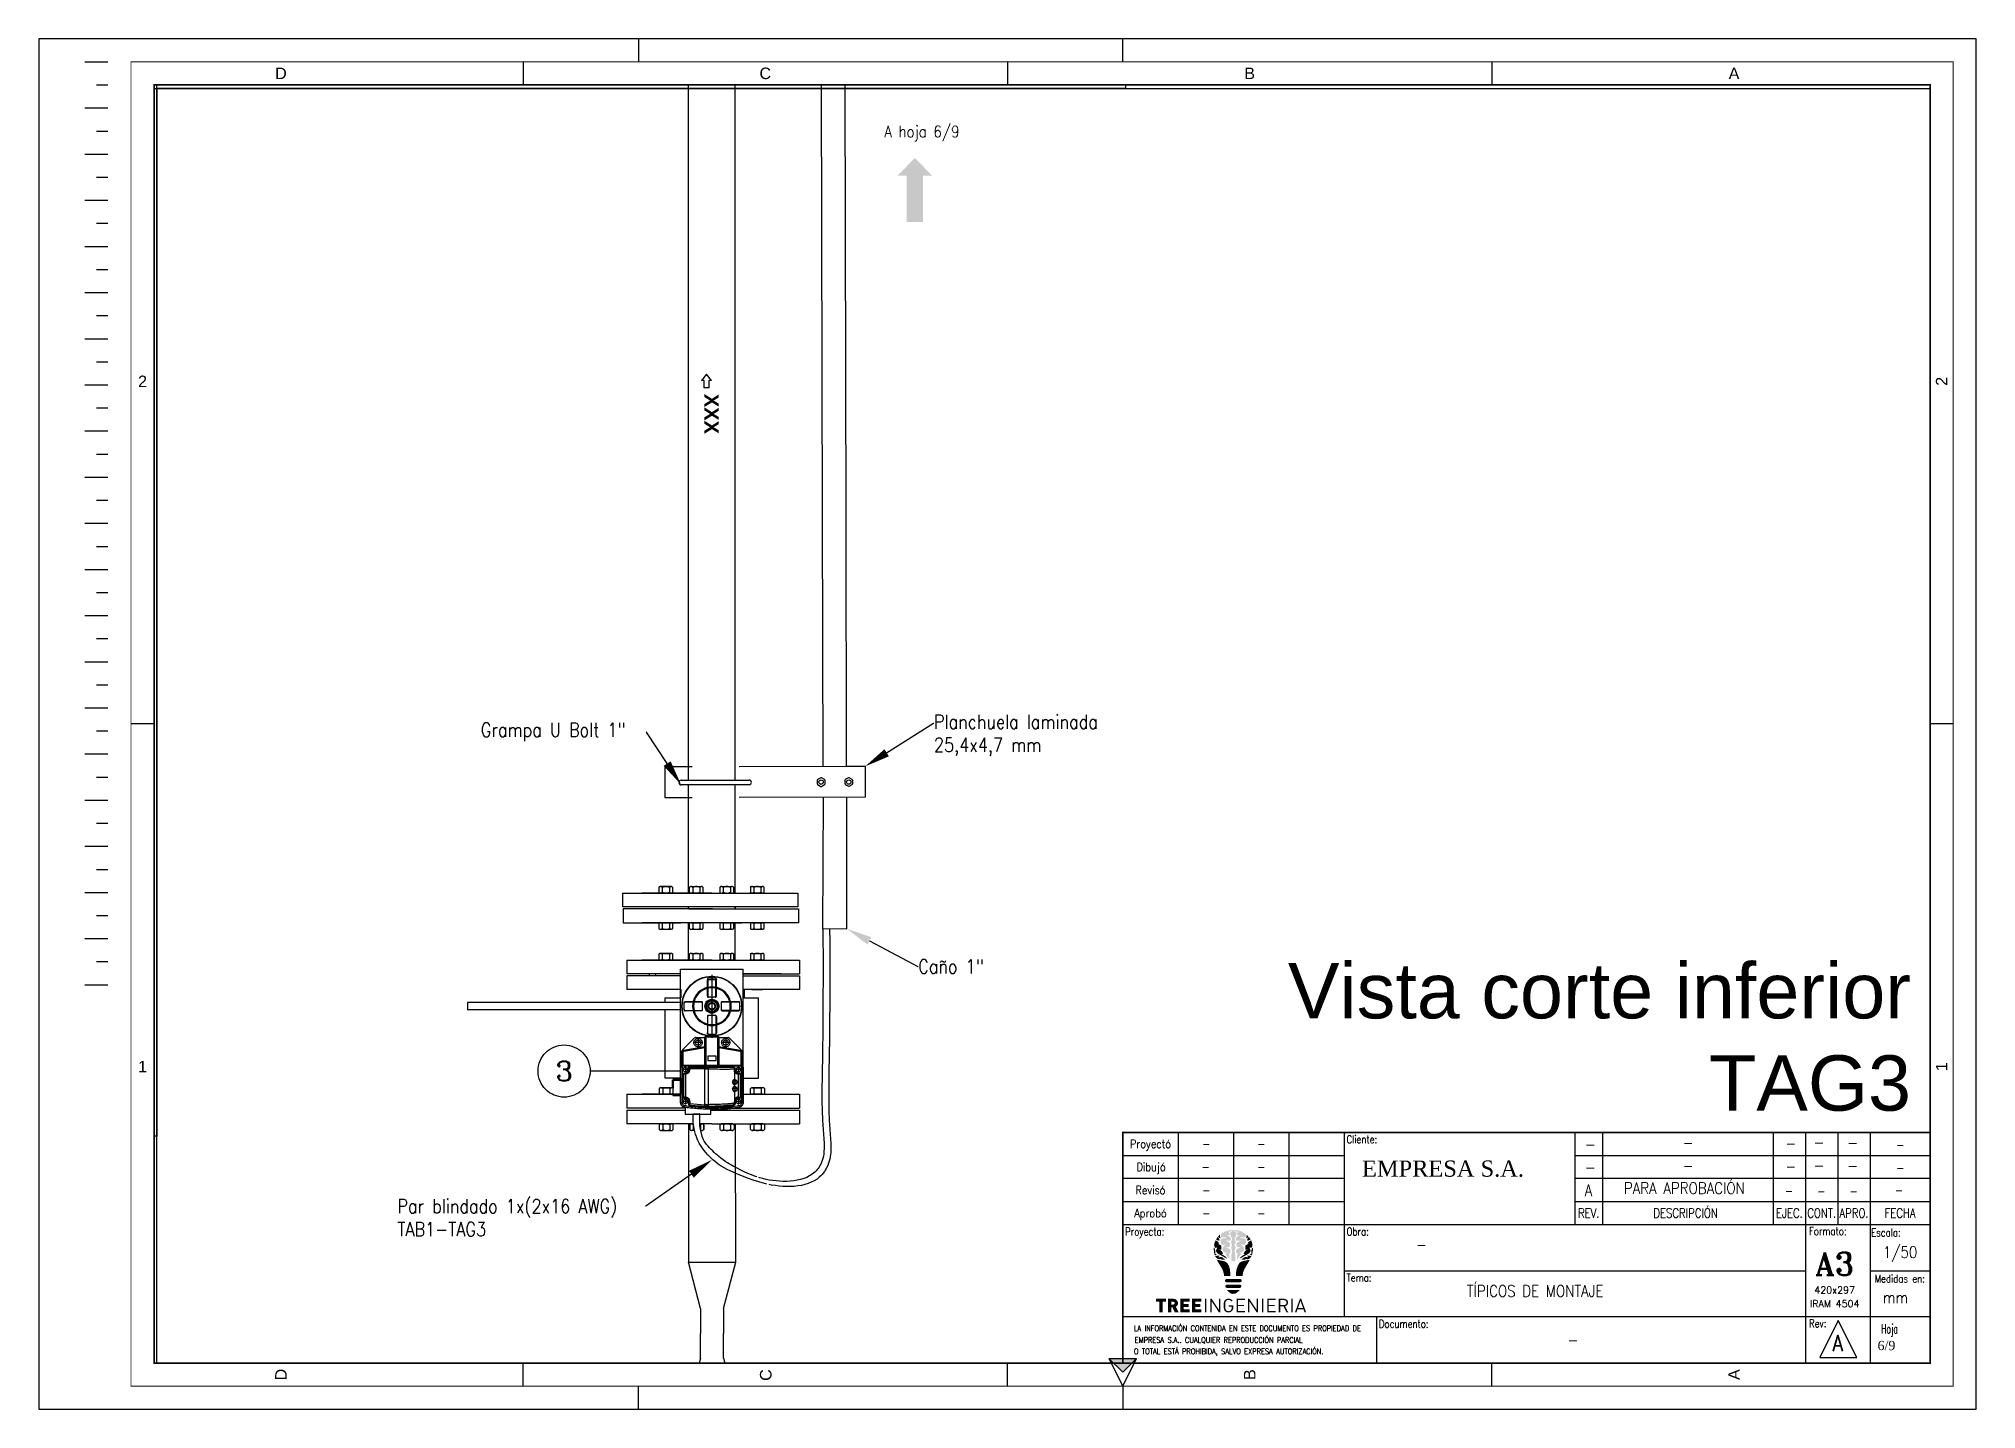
# Paper-space layout '6' of a CAD drawing. Header units: millimetres. Extents: x 303 to 723, y -11 to 286.
# The model-space entities are those that its viewports show. They can reach past a viewport. Long polylines and large blocks are cut down to what shows.
import ezdxf
from ezdxf import colors
from ezdxf.entities.mleader import LeaderData, LeaderLine
from ezdxf.enums import TextEntityAlignment as Align
from ezdxf.math import Vec2, Vec3

# ---------------------------------------------------------------- set-up
doc = ezdxf.new("R2010")
doc.units = ezdxf.units.MM
doc.linetypes.add('1 PULG', pattern=[10, 10, 0])
doc.linetypes.add('CENTER', pattern=[50.8, 31.75, -6.35, 6.35, -6.35])
for name, color, linetype, lineweight in [('004-DIVISION_INTERIORES_DE_EDIF', 7, 'Continuous', 15), ('AM_0', 7, 'Continuous', 50), ('AM_4', 3, 'Continuous', 25), ('AM_7', 7, 'CENTER', 25)]:
    doc.layers.add(name, color=color, linetype=linetype, lineweight=lineweight)
for name, color, linetype in [('Canalización nueva', 6, 'Continuous'), ('Capa 1', 7, 'Continuous'), ('Conductor nuevo', 1, '1 PULG'), ('Instrumentos nuevos', 3, '1 PULG'), ('PIPING', 3, 'Continuous'), ('REFERENCIAS', 1, 'Continuous'), ('Rotulo', 7, 'Continuous')]:
    doc.layers.add(name, color=color, linetype=linetype)
doc.styles.add('ROMANC', font='romanc')
doc.styles.add('ROMANS', font='times.ttf', dxfattribs={"height": 2.5})
doc.styles.add('Rotulo_RS', font='romans.shx', dxfattribs={"width": 0.85})
doc.styles.add('Rotulo_RT', font='romant.shx', dxfattribs={"width": 0.85})
doc.styles.get("Standard").update_dxf_attribs({"font": 'arial.ttf'})

psp = doc.layouts.new('6')

# ---------------------------------------------------------------- texts
at = {"style": 'Rotulo_RT'}
psp.add_text('A3', height=4.95, dxfattribs=at).set_placement((692.23, 20.97), align=Align.MIDDLE)
at = {"insert": (486.21, 267.6), "char_height": 2.5, "attachment_point": 1, "style": 'Rotulo_RS'}
psp.add_mtext_dynamic_manual_height_columns('A hoja 6/9', width=21.5094, gutter_width=0.005, heights=[0], dxfattribs=at)
at = {"insert": (527.2, 86.16), "char_height": 12, "attachment_point": 1}
psp.add_mtext_dynamic_manual_height_columns('\\pxqr;Vista corte inferior \\PTAG3', width=181.5877, gutter_width=0.02, heights=[0], dxfattribs=at)
at = {"layer": 'Rotulo'}
for s, p in [('D', (355.42, 278.96)), ('C', (460.42, 278.96)), ('B', (565.42, 278.96)), ('A', (670.42, 278.96)), ('2', (325.42, 212.21)), ('1', (325.42, 63.71))]:
    psp.add_text(s, height=2.5, dxfattribs=at).set_placement(p, align=Align.MIDDLE_CENTER)
for s, p in [('2', (715.42, 212.21)), ('1', (715.42, 63.71)), ('D', (355.42, -3.04)), ('C', (460.51, -3.13)), ('B', (565.42, -3.04)), ('A', (670.42, -3.04))]:
    psp.add_text(s, height=2.5, rotation=90, dxfattribs=at).set_placement(p, align=Align.MIDDLE_CENTER)
at = {"layer": 'Rotulo', "style": 'Rotulo_RS'}
for s, p in [('IRAM 4504', (692.23, 12.35)), ('420x297', (692.23, 15.32))]:
    psp.add_text(s, height=1.5, dxfattribs=at).set_placement(p, align=Align.MIDDLE)
at = {"layer": 'Rotulo', "char_height": 2.5, "attachment_point": 1, "style": 'Rotulo_RS'}
for s, insert in [('1/50', (702.68, 24.74)), ('mm', (702.68, 14.94))]:
    psp.add_mtext_dynamic_manual_height_columns(s, width=31.1664, gutter_width=12.5, heights=[0], dxfattribs=dict(at, insert=insert))

msp = doc.modelspace()

# ---------------------------------------------------------------- texts
at = {"insert": (-11054.8, 2730.6), "char_height": 15.519, "attachment_point": 1, "rotation": 270}
msp.add_mtext_dynamic_manual_height_columns('{\\fArial|b1|i0|c0|p34;XXX}', width=701.328, gutter_width=19.4, heights=[0], dxfattribs=at)

# ---------------------------------------------------------------- blocks, each defined once
blk = doc.blocks.new('TREE')
at = {"layer": 'Capa 1', "true_color": 0x82be28}
h = blk.add_hatch(color=62, dxfattribs=at)
h.dxf.hatch_style = 2
edge = h.paths.add_edge_path()
edge.add_spline(control_points=[(-2.24, 7.41), (-2.14, 7.12), (-1.92, 7.28), (-1.74, 7.28), (-1.46, 7.27), (-1.17, 7.28), (-0.86, 7.09), (-1.21, 7.07), (-1.49, 7.07), (-1.77, 7.04), (-2.12, 7), (-2.29, 6.84), (-2.33, 6.53), (-2.38, 6.17), (-2.18, 5.7), (-1.91, 5.6), (-1.84, 5.58), (-1.74, 5.61), (-1.66, 5.63), (-1.51, 5.66), (-1.36, 5.69), (-1.21, 5.73), (-1.2, 5.71), (-1.19, 5.68), (-1.18, 5.66), (-1.72, 5.41), (-1.94, 5), (-1.84, 4.43), (-1.76, 3.96), (-1.38, 3.9), (-0.9, 3.9), (-1.11, 3.81), (-1.23, 3.77), (-1.34, 3.72), (-1, 3.28), (-0.68, 2.87), (-0.36, 2.45), (-0.47, 2.84), (-0.2, 3.29), (-0.53, 3.65), (-0.19, 3.78), (-0.12, 4.08), (-0.15, 4.38), (-0.2, 4.94), (-0.74, 4.83), (-1.11, 4.98), (-0.74, 5.15), (-0.16, 5.07), (-0.19, 5.65), (-0.22, 6.26), (-0.76, 6.34), (-1.22, 6.51), (-0.98, 6.55), (-0.74, 6.59), (-0.51, 6.54), (-0.13, 6.47), (0.06, 6.6), (-0.06, 6.98), (-0.13, 7.19), (-0.32, 7.38), (-0.49, 7.54), (-0.61, 7.65), (-0.79, 7.69), (-0.99, 7.79), (-0.84, 7.79), (-0.75, 7.79), (-0.66, 7.78), (-0.56, 7.78), (-0.47, 7.75), (-0.28, 7.72), (-0.41, 8.06), (-0.51, 8.32), (-0.62, 8.63), (-0.39, 8.47), (-0.14, 8.35), (0.06, 8.65), (0.1, 8.72), (0.12, 8.78), (0.12, 8.84), (-0.14, 8.81), (-0.4, 8.77), (-0.67, 8.7), (-1.07, 8.61), (-1.43, 8.47), (-1.75, 8.29), (-1.85, 8.23), (-1.95, 8.17), (-2.04, 8.1), (-2.27, 7.93), (-2.34, 7.69), (-2.24, 7.41)], knot_values=[0, 0, 0, 0, 1, 1, 1, 2, 2, 2, 3, 3, 3, 4, 4, 4, 5, 5, 5, 6, 6, 6, 7, 7, 7, 8, 8, 8, 9, 9, 9, 10, 10, 10, 11, 11, 11, 12, 12, 12, 13, 13, 13, 14, 14, 14, 15, 15, 15, 16, 16, 16, 17, 17, 17, 18, 18, 18, 19, 19, 19, 20, 20, 20, 21, 21, 21, 22, 22, 22, 23, 23, 23, 24, 24, 24, 25, 25, 25, 26, 26, 26, 27, 27, 27, 28, 28, 28, 29, 29, 29, 30, 30, 30, 30], degree=3, periodic=0)
h = blk.add_hatch(color=62, dxfattribs=at)
h.dxf.hatch_style = 2
edge = h.paths.add_edge_path()
edge.add_spline(control_points=[(-0.28, 8.28), (-0.22, 8.02), (-0.22, 7.73), (-0.09, 7.53), (0.28, 6.96), (0.3, 6.72), (-0.11, 6.23), (0.23, 5.83), (0.26, 5.41), (-0.07, 4.98), (0.24, 4.63), (0.19, 4.25), (0.11, 3.84), (0.02, 3.38), (0.02, 2.9), (0.01, 2.43), (0.01, 2.22), (0.15, 2.05), (0.41, 2.05), (0.43, 2.05), (0.44, 2.05), (0.45, 2.05), (0.47, 2.05), (0.48, 2.05), (0.5, 2.05), (0.76, 2.05), (0.89, 2.22), (0.89, 2.43), (0.89, 2.9), (0.88, 3.38), (0.8, 3.84), (0.72, 4.25), (0.67, 4.63), (0.98, 4.98), (0.64, 5.41), (0.68, 5.83), (1.02, 6.23), (0.6, 6.72), (0.62, 6.96), (1, 7.53), (1.13, 7.73), (1.13, 8.02), (1.19, 8.28), (0.9, 8.38), (0.61, 8.48), (0.64, 8.85), (0.52, 8.86), (0.39, 8.85), (0.26, 8.85), (0.3, 8.48), (0.01, 8.38), (-0.28, 8.28)], knot_values=[0, 0, 0, 0, 1, 1, 1, 2, 2, 2, 3, 3, 3, 4, 4, 4, 5, 5, 5, 6, 6, 6, 7, 7, 7, 8, 8, 8, 9, 9, 9, 10, 10, 10, 11, 11, 11, 12, 12, 12, 13, 13, 13, 14, 14, 14, 15, 15, 15, 16, 16, 16, 17, 17, 17, 17], degree=3, periodic=0)
h = blk.add_hatch(color=62, dxfattribs=at)
h.dxf.hatch_style = 2
edge = h.paths.add_edge_path()
edge.add_spline(control_points=[(0.85, 8.65), (1.05, 8.35), (1.3, 8.47), (1.53, 8.63), (1.41, 8.32), (1.31, 8.06), (1.19, 7.72), (1.37, 7.75), (1.47, 7.78), (1.56, 7.78), (1.66, 7.79), (1.75, 7.79), (1.9, 7.79), (1.7, 7.69), (1.52, 7.65), (1.4, 7.54), (1.23, 7.38), (1.03, 7.19), (0.97, 6.98), (0.85, 6.6), (1.03, 6.47), (1.42, 6.54), (1.65, 6.59), (1.89, 6.55), (2.13, 6.51), (1.67, 6.34), (1.13, 6.26), (1.1, 5.65), (1.07, 5.07), (1.65, 5.15), (2.02, 4.98), (1.65, 4.83), (1.11, 4.94), (1.05, 4.38), (1.02, 4.08), (1.1, 3.78), (1.44, 3.65), (1.1, 3.29), (1.38, 2.84), (1.27, 2.45), (1.59, 2.87), (1.91, 3.28), (2.25, 3.72), (2.14, 3.77), (2.02, 3.81), (1.81, 3.9), (2.29, 3.9), (2.66, 3.96), (2.75, 4.43), (2.85, 5), (2.63, 5.41), (2.09, 5.66), (2.1, 5.68), (2.11, 5.71), (2.12, 5.73), (2.27, 5.69), (2.42, 5.66), (2.57, 5.63), (2.65, 5.61), (2.75, 5.58), (2.82, 5.6), (3.09, 5.7), (3.29, 6.17), (3.24, 6.53), (3.2, 6.84), (3.03, 7), (2.67, 7.04), (2.4, 7.07), (2.12, 7.07), (1.77, 7.09), (2.08, 7.28), (2.36, 7.27), (2.65, 7.28), (2.82, 7.28), (3.05, 7.12), (3.15, 7.41), (3.24, 7.69), (3.18, 7.93), (2.95, 8.1), (2.85, 8.18), (2.74, 8.24), (2.62, 8.32), (2.05, 8.64), (1.43, 8.82), (0.78, 8.85), (0.78, 8.79), (0.8, 8.72), (0.85, 8.65)], knot_values=[0, 0, 0, 0, 1, 1, 1, 2, 2, 2, 3, 3, 3, 4, 4, 4, 5, 5, 5, 6, 6, 6, 7, 7, 7, 8, 8, 8, 9, 9, 9, 10, 10, 10, 11, 11, 11, 12, 12, 12, 13, 13, 13, 14, 14, 14, 15, 15, 15, 16, 16, 16, 17, 17, 17, 18, 18, 18, 19, 19, 19, 20, 20, 20, 21, 21, 21, 22, 22, 22, 23, 23, 23, 24, 24, 24, 25, 25, 25, 26, 26, 26, 27, 27, 27, 28, 28, 28, 29, 29, 29, 29], degree=3, periodic=0)
h = blk.add_hatch(color=62, dxfattribs=at)
h.dxf.hatch_style = 2
edge = h.paths.add_edge_path()
edge.add_spline(control_points=[(-3.13, 3.61), (-3.26, 3.64), (-3.37, 3.66), (-3.45, 3.68), (-3.44, 3.78), (-3.42, 3.88), (-3.43, 3.98), (-3.44, 4.17), (-3.47, 4.36), (-3.5, 4.55), (-3.5, 4.61), (-3.48, 4.69), (-3.51, 4.72), (-3.61, 4.81), (-3.69, 4.94), (-3.78, 5.05), (-3.8, 4.72), (-3.78, 4.37), (-3.72, 4.02), (-3.69, 3.79), (-3.62, 3.56), (-3.55, 3.35), (-3.35, 3.33), (-3.25, 3.4), (-3.13, 3.61)], knot_values=[0, 0, 0, 0, 1, 1, 1, 2, 2, 2, 3, 3, 3, 4, 4, 4, 5, 5, 5, 6, 6, 6, 7, 7, 7, 8, 8, 8, 8], degree=3, periodic=0)
h = blk.add_hatch(color=62, dxfattribs=at)
h.dxf.hatch_style = 2
edge = h.paths.add_edge_path()
edge.add_spline(control_points=[(-3.02, 4.98), (-3.05, 4.92), (-3.08, 4.87), (-3.11, 4.82), (-3.37, 4.44), (-3.36, 4.19), (-3.04, 3.86), (-2.92, 3.74), (-2.77, 3.65), (-2.62, 3.56), (-2.03, 3.23), (-1.44, 2.9), (-0.91, 2.6), (-1.03, 2.96), (-1.31, 3.22), (-2.16, 3.64), (-2, 3.63), (-1.88, 3.62), (-1.74, 3.61), (-1.97, 3.99), (-2, 4.5), (-2.58, 4.54), (-2.45, 4.56), (-2.31, 4.58), (-2.16, 4.61), (-2.16, 4.9), (-2.06, 5.25), (-2.19, 5.45), (-2.33, 5.66), (-2.68, 5.73), (-2.94, 5.87), (-2.83, 5.89), (-2.73, 5.91), (-2.6, 5.93), (-2.81, 6.26), (-3.06, 6.48), (-3.39, 6.6), (-3.54, 6.3), (-3.65, 5.98), (-3.71, 5.64), (-3.67, 5.03), (-3.53, 4.93), (-3.02, 4.98)], knot_values=[0, 0, 0, 0, 1, 1, 1, 2, 2, 2, 3, 3, 3, 4, 4, 4, 5, 5, 5, 6, 6, 6, 7, 7, 7, 8, 8, 8, 9, 9, 9, 10, 10, 10, 11, 11, 11, 12, 12, 12, 13, 13, 13, 14, 14, 14, 14], degree=3, periodic=0)
h = blk.add_hatch(color=62, dxfattribs=at)
h.dxf.hatch_style = 2
edge = h.paths.add_edge_path()
edge.add_spline(control_points=[(-2.93, 7.32), (-3.07, 7.15), (-3.19, 6.96), (-3.3, 6.77), (-3.09, 6.67), (-2.86, 6.6), (-2.63, 6.51), (-2.45, 6.84), (-2.65, 7.09), (-2.93, 7.32)], knot_values=[0, 0, 0, 0, 1, 1, 1, 2, 2, 2, 3, 3, 3, 3], degree=3, periodic=0)
h = blk.add_hatch(color=62, dxfattribs=at)
h.dxf.hatch_style = 2
edge = h.paths.add_edge_path()
edge.add_spline(control_points=[(-2.38, 7.26), (-2.4, 7.45), (-2.48, 7.65), (-2.45, 7.82), (-2.6, 7.69), (-2.74, 7.55), (-2.87, 7.4), (-2.72, 7.28), (-2.57, 7.15), (-2.38, 7), (-2.38, 7.1), (-2.37, 7.18), (-2.38, 7.26)], knot_values=[0, 0, 0, 0, 1, 1, 1, 2, 2, 2, 3, 3, 3, 4, 4, 4, 4], degree=3, periodic=0)
h = blk.add_hatch(color=62, dxfattribs=at)
h.dxf.hatch_style = 2
edge = h.paths.add_edge_path()
edge.add_spline(control_points=[(3.51, 5.93), (3.64, 5.91), (3.74, 5.89), (3.84, 5.87), (3.58, 5.73), (3.23, 5.66), (3.1, 5.45), (2.97, 5.25), (3.07, 4.9), (3.07, 4.61), (3.22, 4.58), (3.36, 4.56), (3.49, 4.54), (2.91, 4.5), (2.88, 3.99), (2.64, 3.61), (2.79, 3.62), (2.91, 3.63), (3.07, 3.64), (2.22, 3.22), (1.93, 2.96), (1.82, 2.6), (2.35, 2.9), (2.94, 3.23), (3.53, 3.56), (3.68, 3.65), (3.83, 3.74), (3.95, 3.86), (4.27, 4.19), (4.28, 4.44), (4.02, 4.82), (3.99, 4.87), (3.96, 4.92), (3.92, 4.98), (4.44, 4.93), (4.57, 5.03), (4.62, 5.62), (4.56, 5.97), (4.46, 6.29), (4.31, 6.6), (3.97, 6.49), (3.72, 6.26), (3.51, 5.93)], knot_values=[0, 0, 0, 0, 1, 1, 1, 2, 2, 2, 3, 3, 3, 4, 4, 4, 5, 5, 5, 6, 6, 6, 7, 7, 7, 8, 8, 8, 9, 9, 9, 10, 10, 10, 11, 11, 11, 12, 12, 12, 13, 13, 13, 14, 14, 14, 14], degree=3, periodic=0)
h = blk.add_hatch(color=62, dxfattribs=at)
h.dxf.hatch_style = 2
edge = h.paths.add_edge_path()
edge.add_spline(control_points=[(3.29, 7.26), (3.28, 7.18), (3.29, 7.1), (3.29, 7), (3.47, 7.15), (3.62, 7.27), (3.77, 7.39), (3.72, 7.45), (3.66, 7.51), (3.61, 7.57), (3.52, 7.65), (3.44, 7.72), (3.36, 7.8), (3.38, 7.63), (3.31, 7.44), (3.29, 7.26)], knot_values=[0, 0, 0, 0, 1, 1, 1, 2, 2, 2, 3, 3, 3, 4, 4, 4, 5, 5, 5, 5], degree=3, periodic=0)
h = blk.add_hatch(color=62, dxfattribs=at)
h.dxf.hatch_style = 2
edge = h.paths.add_edge_path()
edge.add_spline(control_points=[(3.54, 6.51), (3.77, 6.6), (4, 6.67), (4.21, 6.77), (4.1, 6.96), (3.98, 7.14), (3.84, 7.32), (3.56, 7.09), (3.36, 6.84), (3.54, 6.51)], knot_values=[0, 0, 0, 0, 1, 1, 1, 2, 2, 2, 3, 3, 3, 3], degree=3, periodic=0)
h = blk.add_hatch(color=62, dxfattribs=at)
h.dxf.hatch_style = 2
edge = h.paths.add_edge_path()
edge.add_spline(control_points=[(4.4, 4.55), (4.38, 4.36), (4.35, 4.17), (4.34, 3.98), (4.33, 3.88), (4.35, 3.78), (4.36, 3.68), (4.28, 3.66), (4.16, 3.64), (4.04, 3.61), (4.16, 3.4), (4.26, 3.33), (4.46, 3.35), (4.61, 3.78), (4.7, 4.23), (4.7, 4.71), (4.7, 4.82), (4.7, 4.94), (4.69, 5.05), (4.6, 4.94), (4.52, 4.81), (4.42, 4.72), (4.39, 4.69), (4.41, 4.61), (4.4, 4.55)], knot_values=[0, 0, 0, 0, 1, 1, 1, 2, 2, 2, 3, 3, 3, 4, 4, 4, 5, 5, 5, 6, 6, 6, 7, 7, 7, 8, 8, 8, 8], degree=3, periodic=0)
h = blk.add_hatch(color=62, dxfattribs=at)
h.dxf.hatch_style = 2
edge = h.paths.add_edge_path()
edge.add_spline(control_points=[(-3.29, 2.89), (-3.02, 2.62), (-2.78, 2.33), (-2.37, 2.56), (-2.35, 2.57), (-2.31, 2.57), (-2.29, 2.56), (-1.97, 2.3), (-1.57, 2.49), (-1.22, 2.35), (-1.69, 2.67), (-2.03, 3.29), (-2.8, 2.9), (-2.7, 3.04), (-2.64, 3.13), (-2.58, 3.22), (-2.59, 3.25), (-2.6, 3.28), (-2.61, 3.32), (-2.75, 3.3), (-2.9, 3.31), (-3.03, 3.27), (-3.21, 3.21), (-3.37, 3.18), (-3.5, 3.19)], knot_values=[0, 0, 0, 0, 1, 1, 1, 2, 2, 2, 3, 3, 3, 4, 4, 4, 5, 5, 5, 6, 6, 6, 7, 7, 7, 8, 8, 8, 8], degree=3, periodic=0)
edge.add_line((-3.5, 3.19), (-3.29, 2.89))
h = blk.add_hatch(color=62, dxfattribs=at)
h.dxf.hatch_style = 2
edge = h.paths.add_edge_path()
edge.add_spline(control_points=[(-1.28, 1.98), (-1.44, 2.04), (-1.61, 2.09), (-1.78, 2.13), (-2.23, 2.22), (-2.68, 2.3), (-3.13, 2.39), (-3.06, 2.25), (-2.98, 2.11), (-2.9, 1.97), (-2.76, 1.73), (-2.61, 1.5), (-2.47, 1.27), (-2.02, 0.52), (-1.57, -0.24), (-1.55, -1.16), (-1.09, -1.16), (-0.63, -1.16), (-0.17, -1.16), (-0.19, -0.89), (-0.21, -0.59), (-0.23, -0.17), (-0.26, 0.57), (-0.58, 1.71), (-1.28, 1.98)], knot_values=[0, 0, 0, 0, 1, 1, 1, 2, 2, 2, 3, 3, 3, 4, 4, 4, 5, 5, 5, 6, 6, 6, 7, 7, 7, 8, 8, 8, 8], degree=3, periodic=0)
h = blk.add_hatch(color=62, dxfattribs=at)
h.dxf.hatch_style = 2
edge = h.paths.add_edge_path()
edge.add_spline(control_points=[(2.19, 1.98), (1.49, 1.71), (1.08, 0.29), (1.05, -0.45), (1.04, -0.75), (1.03, -0.97), (1.02, -1.16), (1.5, -1.16), (1.98, -1.16), (2.46, -1.16), (2.48, -0.2), (2.96, 0.57), (3.43, 1.34), (3.59, 1.61), (3.75, 1.88), (3.91, 2.15), (3.95, 2.23), (4, 2.31), (4.04, 2.39), (3.59, 2.3), (3.14, 2.22), (2.69, 2.13), (2.52, 2.09), (2.35, 2.04), (2.19, 1.98)], knot_values=[0, 0, 0, 0, 1, 1, 1, 2, 2, 2, 3, 3, 3, 4, 4, 4, 5, 5, 5, 6, 6, 6, 7, 7, 7, 8, 8, 8, 8], degree=3, periodic=0)
h = blk.add_hatch(color=62, dxfattribs=at)
h.dxf.hatch_style = 2
edge = h.paths.add_edge_path()
edge.add_spline(control_points=[(4.4, 3.19), (4.27, 3.18), (4.12, 3.21), (3.94, 3.27), (3.81, 3.31), (3.66, 3.3), (3.52, 3.32), (3.51, 3.28), (3.5, 3.25), (3.49, 3.22), (3.55, 3.13), (3.61, 3.04), (3.71, 2.9), (2.94, 3.29), (2.59, 2.67), (2.13, 2.35), (2.47, 2.49), (2.88, 2.3), (3.2, 2.56), (3.22, 2.57), (3.26, 2.57), (3.28, 2.56), (3.69, 2.33), (3.93, 2.62), (4.2, 2.89)], knot_values=[0, 0, 0, 0, 1, 1, 1, 2, 2, 2, 3, 3, 3, 4, 4, 4, 5, 5, 5, 6, 6, 6, 7, 7, 7, 8, 8, 8, 8], degree=3, periodic=0)
edge.add_line((4.2, 2.89), (4.4, 3.19))
at = {"layer": 'Capa 1', "true_color": 0x1e5a3c}
h = blk.add_hatch(color=119, dxfattribs=at)
edge = h.paths.add_edge_path()
edge.add_spline(control_points=[(0.44, -2.49), (-0.03, -2.49), (-0.49, -2.49), (-0.96, -2.49), (-1.22, -2.49), (-1.37, -2.35), (-1.37, -2.12), (-1.37, -1.9), (-1.21, -1.75), (-0.95, -1.75), (-0.01, -1.75), (0.93, -1.75), (1.87, -1.75), (2.12, -1.75), (2.28, -1.9), (2.28, -2.12), (2.28, -2.35), (2.13, -2.49), (1.87, -2.49), (1.39, -2.49), (0.91, -2.49), (0.44, -2.49)], knot_values=[0, 0, 0, 0, 1, 1, 1, 2, 2, 2, 3, 3, 3, 4, 4, 4, 5, 5, 5, 6, 6, 6, 7, 7, 7, 7], degree=3, periodic=0)
h = blk.add_hatch(color=119, dxfattribs=at)
edge = h.paths.add_edge_path()
edge.add_spline(control_points=[(0.44, -3.72), (-0.01, -3.72), (-0.46, -3.72), (-0.91, -3.72), (-1.14, -3.72), (-1.29, -3.58), (-1.3, -3.37), (-1.31, -3.15), (-1.16, -2.98), (-0.92, -2.98), (0, -2.98), (0.92, -2.98), (1.83, -2.98), (2.07, -2.98), (2.23, -3.15), (2.22, -3.37), (2.21, -3.58), (2.06, -3.72), (1.82, -3.72), (1.36, -3.72), (0.9, -3.72), (0.44, -3.72)], knot_values=[0, 0, 0, 0, 1, 1, 1, 2, 2, 2, 3, 3, 3, 4, 4, 4, 5, 5, 5, 6, 6, 6, 7, 7, 7, 7], degree=3, periodic=0)
h = blk.add_hatch(color=119, dxfattribs=at)
edge = h.paths.add_edge_path()
edge.add_spline(control_points=[(-0.92, -4.19), (0.01, -4.19), (0.9, -4.19), (1.79, -4.19), (1.8, -4.2), (1.81, -4.21), (1.81, -4.23), (1.54, -4.46), (1.26, -4.7), (0.98, -4.92), (0.92, -4.97), (0.83, -4.98), (0.75, -4.99), (0.64, -5), (0.53, -4.98), (0.42, -4.99), (0.07, -5.04), (-0.19, -4.91), (-0.42, -4.67), (-0.57, -4.51), (-0.73, -4.37), (-0.92, -4.19)], knot_values=[0, 0, 0, 0, 1, 1, 1, 2, 2, 2, 3, 3, 3, 4, 4, 4, 5, 5, 5, 6, 6, 6, 7, 7, 7, 7], degree=3, periodic=0)
h = blk.add_hatch(color=119, dxfattribs=at)
h.dxf.hatch_style = 2
h.paths.add_polyline_path([(-14.14, -6.71), (-14.86, -6.71), (-14.86, -9.01), (-15.58, -9.01), (-15.58, -6.71), (-16.31, -6.71), (-16.31, -6.07), (-14.14, -6.07)])
h = blk.add_hatch(color=119, dxfattribs=at)
h.dxf.hatch_style = 2
edge = h.paths.add_edge_path()
edge.add_spline(control_points=[(-11.39, -9.01), (-11.39, -9.01), (-12.23, -9.01), (-12.23, -9.01), (-12.23, -9.01), (-12.75, -7.91), (-12.75, -7.91), (-12.75, -7.91), (-12.99, -7.91), (-12.99, -7.91), (-12.99, -7.91), (-12.99, -9.01), (-12.99, -9.01), (-12.99, -9.01), (-13.71, -9.01), (-13.71, -9.01), (-13.71, -9.01), (-13.71, -6.07), (-13.71, -6.07), (-13.71, -6.07), (-12.55, -6.07), (-12.55, -6.07), (-12.34, -6.07), (-12.16, -6.11), (-12.01, -6.2), (-11.86, -6.29), (-11.74, -6.4), (-11.66, -6.55), (-11.58, -6.69), (-11.54, -6.85), (-11.54, -7.01), (-11.54, -7.2), (-11.59, -7.35), (-11.68, -7.49), (-11.78, -7.62), (-11.89, -7.72), (-12.02, -7.78), (-12.02, -7.78), (-11.39, -9.01), (-11.39, -9.01)], knot_values=[0, 0, 0, 0, 1, 1, 1, 2, 2, 2, 3, 3, 3, 4, 4, 4, 5, 5, 5, 6, 6, 6, 7, 7, 7, 8, 8, 8, 9, 9, 9, 10, 10, 10, 11, 11, 11, 12, 12, 12, 13, 13, 13, 13], degree=3, periodic=0)
edge = h.paths.add_edge_path()
edge.add_spline(control_points=[(-12.27, -7.01), (-12.27, -6.96), (-12.28, -6.91), (-12.3, -6.87), (-12.33, -6.82), (-12.37, -6.78), (-12.41, -6.76), (-12.46, -6.73), (-12.52, -6.72), (-12.58, -6.72), (-12.58, -6.72), (-12.99, -6.72), (-12.99, -6.72), (-12.99, -6.72), (-12.99, -7.31), (-12.99, -7.31), (-12.99, -7.31), (-12.58, -7.31), (-12.58, -7.31), (-12.52, -7.31), (-12.46, -7.3), (-12.41, -7.27), (-12.37, -7.24), (-12.33, -7.2), (-12.3, -7.16), (-12.28, -7.11), (-12.27, -7.07), (-12.27, -7.01)], knot_values=[0, 0, 0, 0, 1, 1, 1, 2, 2, 2, 3, 3, 3, 4, 4, 4, 5, 5, 5, 6, 6, 6, 7, 7, 7, 8, 8, 8, 9, 9, 9, 9], degree=3, periodic=0)
h = blk.add_hatch(color=119, dxfattribs=at)
h.dxf.hatch_style = 2
h.paths.add_polyline_path([(-9.02, -9.01), (-11.02, -9.01), (-11.02, -6.07), (-9.02, -6.07), (-9.02, -6.71), (-10.3, -6.71), (-10.3, -7.2), (-9.21, -7.2), (-9.21, -7.85), (-10.3, -7.85), (-10.3, -8.37), (-9.02, -8.37)])
h = blk.add_hatch(color=119, dxfattribs=at)
h.dxf.hatch_style = 2
h.paths.add_polyline_path([(-6.51, -9.01), (-8.51, -9.01), (-8.51, -6.07), (-6.51, -6.07), (-6.51, -6.71), (-7.78, -6.71), (-7.78, -7.2), (-6.69, -7.2), (-6.69, -7.85), (-7.78, -7.85), (-7.78, -8.37), (-6.51, -8.37)])
h = blk.add_hatch(color=119, dxfattribs=at)
h.dxf.hatch_style = 2
h.paths.add_polyline_path([(-5.39, -9.01), (-5.7, -9.01), (-5.7, -6.07), (-5.39, -6.07)])
h = blk.add_hatch(color=119, dxfattribs=at)
h.dxf.hatch_style = 2
h.paths.add_polyline_path([(-2.36, -9.01), (-2.66, -9.01), (-4.22, -6.65), (-4.22, -9.01), (-4.54, -9.01), (-4.54, -6.07), (-4.24, -6.07), (-2.68, -8.42), (-2.68, -6.07), (-2.36, -6.07)])
h = blk.add_hatch(color=119, dxfattribs=at)
h.dxf.hatch_style = 2
edge = h.paths.add_edge_path()
edge.add_spline(control_points=[(0.44, -7.94), (0.44, -8.1), (0.42, -8.25), (0.38, -8.37), (0.34, -8.49), (0.27, -8.6), (0.18, -8.69), (0.09, -8.8), (-0.03, -8.89), (-0.16, -8.94), (-0.3, -9), (-0.44, -9.03), (-0.59, -9.03), (-0.89, -9.03), (-1.14, -8.93), (-1.35, -8.73), (-1.42, -8.66), (-1.47, -8.58), (-1.51, -8.51), (-1.54, -8.44), (-1.57, -8.36), (-1.59, -8.27), (-1.6, -8.17), (-1.61, -8.08), (-1.62, -7.98), (-1.62, -7.88), (-1.62, -7.73), (-1.62, -7.54), (-1.62, -7.29), (-1.62, -7.1), (-1.61, -6.97), (-1.6, -6.85), (-1.58, -6.74), (-1.54, -6.63), (-1.5, -6.53), (-1.44, -6.44), (-1.35, -6.35), (-1.14, -6.14), (-0.89, -6.04), (-0.59, -6.04), (-0.47, -6.04), (-0.36, -6.06), (-0.26, -6.09), (-0.16, -6.11), (-0.07, -6.16), (0.02, -6.22), (0.11, -6.27), (0.2, -6.35), (0.29, -6.44), (0.29, -6.44), (0.08, -6.65), (0.08, -6.65), (-0.01, -6.57), (-0.08, -6.51), (-0.14, -6.46), (-0.2, -6.42), (-0.26, -6.38), (-0.34, -6.36), (-0.41, -6.34), (-0.5, -6.32), (-0.59, -6.32), (-0.69, -6.32), (-0.78, -6.34), (-0.87, -6.38), (-0.96, -6.41), (-1.03, -6.46), (-1.1, -6.53), (-1.19, -6.63), (-1.25, -6.74), (-1.27, -6.86), (-1.3, -6.99), (-1.31, -7.22), (-1.31, -7.54), (-1.31, -7.86), (-1.3, -8.08), (-1.27, -8.21), (-1.25, -8.34), (-1.19, -8.45), (-1.1, -8.55), (-0.97, -8.68), (-0.8, -8.75), (-0.59, -8.75), (-0.48, -8.75), (-0.38, -8.73), (-0.28, -8.69), (-0.19, -8.64), (-0.11, -8.58), (-0.04, -8.5), (0.07, -8.37), (0.12, -8.19), (0.12, -7.96), (0.12, -7.96), (0.12, -7.74), (0.12, -7.74), (0.12, -7.74), (-0.59, -7.74), (-0.59, -7.74), (-0.59, -7.74), (-0.59, -7.47), (-0.59, -7.47), (-0.59, -7.47), (0.44, -7.47), (0.44, -7.47), (0.44, -7.47), (0.44, -7.94), (0.44, -7.94)], knot_values=[0, 0, 0, 0, 1, 1, 1, 2, 2, 2, 3, 3, 3, 4, 4, 4, 5, 5, 5, 6, 6, 6, 7, 7, 7, 8, 8, 8, 9, 9, 9, 10, 10, 10, 11, 11, 11, 12, 12, 12, 13, 13, 13, 14, 14, 14, 15, 15, 15, 16, 16, 16, 17, 17, 17, 18, 18, 18, 19, 19, 19, 20, 20, 20, 21, 21, 21, 22, 22, 22, 23, 23, 23, 24, 24, 24, 25, 25, 25, 26, 26, 26, 27, 27, 27, 28, 28, 28, 29, 29, 29, 30, 30, 30, 31, 31, 31, 32, 32, 32, 33, 33, 33, 34, 34, 34, 35, 35, 35, 35], degree=3, periodic=0)
h = blk.add_hatch(color=119, dxfattribs=at)
h.dxf.hatch_style = 2
h.paths.add_polyline_path([(2.98, -9.01), (1.16, -9.01), (1.16, -6.07), (2.98, -6.07), (2.98, -6.35), (1.47, -6.35), (1.47, -7.38), (2.76, -7.38), (2.76, -7.66), (1.47, -7.66), (1.47, -8.73), (2.98, -8.73)])
h = blk.add_hatch(color=119, dxfattribs=at)
h.dxf.hatch_style = 2
h.paths.add_polyline_path([(5.81, -9.01), (5.51, -9.01), (3.95, -6.65), (3.95, -9.01), (3.64, -9.01), (3.64, -6.07), (3.93, -6.07), (5.5, -8.42), (5.5, -6.07), (5.81, -6.07)])
h = blk.add_hatch(color=119, dxfattribs=at)
h.dxf.hatch_style = 2
h.paths.add_polyline_path([(6.98, -9.01), (6.66, -9.01), (6.66, -6.07), (6.98, -6.07)])
h = blk.add_hatch(color=119, dxfattribs=at)
h.dxf.hatch_style = 2
h.paths.add_polyline_path([(9.65, -9.01), (7.83, -9.01), (7.83, -6.07), (9.65, -6.07), (9.65, -6.35), (8.14, -6.35), (8.14, -7.38), (9.43, -7.38), (9.43, -7.66), (8.14, -7.66), (8.14, -8.73), (9.65, -8.73)])
h = blk.add_hatch(color=119, dxfattribs=at)
h.dxf.hatch_style = 2
edge = h.paths.add_edge_path()
edge.add_spline(control_points=[(12.37, -9.01), (12.37, -9.01), (12, -9.01), (12, -9.01), (12, -9.01), (11.33, -7.7), (11.33, -7.7), (11.33, -7.7), (10.62, -7.7), (10.62, -7.7), (10.62, -7.7), (10.62, -9.01), (10.62, -9.01), (10.62, -9.01), (10.31, -9.01), (10.31, -9.01), (10.31, -9.01), (10.31, -6.07), (10.31, -6.07), (10.31, -6.07), (11.44, -6.07), (11.44, -6.07), (11.61, -6.07), (11.76, -6.1), (11.89, -6.17), (12.02, -6.23), (12.13, -6.33), (12.2, -6.45), (12.27, -6.58), (12.31, -6.72), (12.31, -6.88), (12.31, -7.1), (12.25, -7.27), (12.13, -7.41), (12.02, -7.55), (11.86, -7.63), (11.67, -7.67), (11.67, -7.67), (12.37, -9.01), (12.37, -9.01)], knot_values=[0, 0, 0, 0, 1, 1, 1, 2, 2, 2, 3, 3, 3, 4, 4, 4, 5, 5, 5, 6, 6, 6, 7, 7, 7, 8, 8, 8, 9, 9, 9, 10, 10, 10, 11, 11, 11, 12, 12, 12, 13, 13, 13, 13], degree=3, periodic=0)
edge = h.paths.add_edge_path()
edge.add_spline(control_points=[(11.99, -6.89), (11.99, -6.71), (11.94, -6.58), (11.83, -6.49), (11.73, -6.39), (11.59, -6.35), (11.41, -6.35), (11.41, -6.35), (10.62, -6.35), (10.62, -6.35), (10.62, -6.35), (10.62, -7.43), (10.62, -7.43), (10.62, -7.43), (11.41, -7.43), (11.41, -7.43), (11.52, -7.43), (11.62, -7.41), (11.71, -7.37), (11.8, -7.33), (11.87, -7.27), (11.92, -7.19), (11.97, -7.11), (11.99, -7.01), (11.99, -6.89)], knot_values=[0, 0, 0, 0, 1, 1, 1, 2, 2, 2, 3, 3, 3, 4, 4, 4, 5, 5, 5, 6, 6, 6, 7, 7, 7, 8, 8, 8, 8], degree=3, periodic=0)
h = blk.add_hatch(color=119, dxfattribs=at)
h.dxf.hatch_style = 2
h.paths.add_polyline_path([(13.33, -9.01), (13.02, -9.01), (13.02, -6.07), (13.33, -6.07)])
h = blk.add_hatch(color=119, dxfattribs=at)
h.dxf.hatch_style = 2
h.paths.add_polyline_path([(16.24, -9.01), (15.9, -9.01), (15.67, -8.34), (14.38, -8.34), (14.14, -9.01), (13.81, -9.01), (14.89, -6.07), (15.16, -6.07)])
h.paths.add_polyline_path([(15.57, -8.07), (15.03, -6.52), (14.47, -8.07)])
blk = doc.blocks.new('BLOQUE-ROTULO-TREE')
for p, q in [((-163, 50), (-163, 30)), ((-139, 50), (-139, 30)), ((-127, 50), (-127, 10)), ((-77, 50), (-77, 30)), ((-71, 50), (-71, 30)), ((-34, 50), (-34, 30)), ((-27, 50), (-27, 0)), ((-20, 50), (-20, 30)), ((-13, 50), (-13, 0)), ((-175, 45), (-127, 45)), ((-77, 45), (0, 45)), ((-127, 40), (-175, 40)), ((0, 40), (-77, 40)), ((-175, 35), (-127, 35)), ((-77, 35), (0, 35)), ((-175, 30), (0, 30)), ((-127, 20), (-27, 20)), ((-13, 20), (0, 20)), ((0, 10), (-175, 10)), ((-120, 10), (-120, 0))]:
    blk.add_line(p, q)
blk.add_lwpolyline([(-19.91, 9.2), (-23.91, 1.2), (-15.91, 1.2), (-19.91, 9.2)])
at = {"layer": 'Rotulo'}
blk.add_line((-151, 50), (-151, 30), dxfattribs=at)
at = {"layer": 'Rotulo', "const_width": 0.35}
blk.add_lwpolyline([(-175, 50), (0, 50), (0, 0), (-175, 0)], close=True, dxfattribs=at)
blk.add_blockref('TREE', (-151.5, 20))
at = {"style": 'Rotulo_RS'}
for s, height, width, p in [('Proyectó', 1.8, 0.85, (-169, 47.5)), ('-', 2, 0.8, (-156.87, 47.5)), ('-', 1.92, 0.8, (-144.98, 47.5)), ('Dibujó', 1.8, 0.85, (-168.87, 42.5)), ('-', 2, 0.8, (-157.07, 42.5)), ('-', 1.92, 0.8, (-144.98, 42.5)), ('Revisó', 1.8, 0.85, (-169, 37.5)), ('-', 2, 0.8, (-156.87, 37.5)), ('-', 1.92, 0.8, (-144.98, 37.5)), ('DESCRIPCIÓN', 2, 0.8, (-53, 32.5)), ('-', 2, 0.8, (-30.56, 37.32)), ('-', 2, 0.8, (-23.56, 37.26)), ('-', 2, 0.8, (-16.56, 37.26)), ('-', 1.92, 0.8, (-6.75, 37.47)), ('Aprobó', 1.8, 0.85, (-169, 32.5)), ('-', 2, 0.8, (-156.87, 32.5)), ('-', 1.92, 0.8, (-144.98, 32.5)), ('REV.', 2, 0.8, (-74, 32.5)), ('EJEC.', 2, 0.8, (-30.5, 32.5)), ('CONT.', 2, 0.8, (-23.5, 32.5)), ('APRO.', 2, 0.8, (-16.5, 32.5)), ('FECHA', 2, 0.8, (-6.5, 32.5)), ('Medidas en:', 1.7, 0.8, (-6.57, 18.29))]:
    blk.add_text(s, height=height, dxfattribs=dict(at, width=width)).set_placement(p, align=Align.MIDDLE_CENTER)
for s, height, width, p in [('Cliente:', 1.7, 0.8, (-126.5, 48.5)), ('Formato:', 1.7, 0.8, (-26.25, 28.59)), ('Proyecta:', 1.7, 0.8, (-174.5, 28.5)), ('Obra:', 1.7, 0.8, (-126.5, 28.5)), ('Escala:', 1.7, 0.8, (-12.79, 28.29)), ('Tema:', 1.7, 0.8, (-126.5, 18.5)), ('LA INFORMACIÓN CONTENIDA EN ESTE DOCUMENTO ES PROPIEDAD DE', 1.2, 0.75, (-172.59, 7.54)), ('Documento:', 1.7, 0.8, (-119.5, 8.5)), ('Rev:', 1.7, 0.8, (-26.25, 8.59)), ('EMPRESA S.A.. CUALQUIER REPRODUCCIÓN PARCIAL ', 1.2, 0.75, (-172.42, 4.99)), ('O TOTAL ESTÁ PROHIBIDA, SALVO EXPRESA AUTORIZACIÓN. ', 1.2, 0.75, (-172.59, 2.54))]:
    blk.add_text(s, height=height, dxfattribs=dict(at, width=width)).set_placement(p, align=Align.MIDDLE_LEFT)
at = {"layer": 'Rotulo'}
for s, width, insert, char_height, attachment_point, style in [('-', 31.1664, (-74.85, 48.69), 2.5, 1, 'Rotulo_RS'), ('-', 31.1664, (-53.63, 49.04), 2.5, 1, 'Rotulo_RS'), ('-', 31.1664, (-31.37, 48.89), 2.5, 1, 'Rotulo_RS'), ('-', 31.1664, (-25.28, 49.09), 2.5, 1, 'Rotulo_RS'), ('-', 31.1664, (-17.97, 49.03), 2.5, 1, 'Rotulo_RS'), ('-', 31.1664, (-7.3, 48.18), 1.8, 1, 'Rotulo_RS'), ('EMPRESA S.A.', 43.6015, (-123.15, 43.9), 3.5, 1, 'ROMANS'), ('-', 31.1664, (-74.85, 43.69), 2.5, 1, 'Rotulo_RS'), ('-', 31.1664, (-53.63, 44.04), 2.5, 1, 'Rotulo_RS'), ('-', 31.1664, (-31.37, 43.89), 2.5, 1, 'Rotulo_RS'), ('-', 31.1664, (-25.28, 44.09), 2.5, 1, 'Rotulo_RS'), ('-', 31.1664, (-17.97, 44.03), 2.5, 1, 'Rotulo_RS'), ('-', 31.1664, (-7.3, 43.18), 1.8, 1, 'Rotulo_RS'), ('A', 31.1664, (-74.85, 38.69), 2.5, 1, 'Rotulo_RS'), ('PARA APROBACIÓN', 31.1664, (-66.38, 39.15), 2.5, 1, 'Rotulo_RS'), ('-', 105.7564, (-111.43, 26.93), 2.5, 1, 'Rotulo_RS'), ('TÍPICOS DE MONTAJE', 110.4623, (-100.42, 16.86), 2.5, 1, 'Rotulo_RS'), ('\\pxqc;-', 51.9613, (-77.42, 5), 2.5, 5, 'Rotulo_RS'), ('A', 31.1664, (-21.17, 6.07), 3.5, 1, 'Rotulo_RS')]:
    blk.add_mtext_dynamic_manual_height_columns(s, width=width, gutter_width=12.5, heights=[0], dxfattribs=dict(at, insert=insert, char_height=char_height, attachment_point=attachment_point, style=style))
blk = doc.blocks.new('BORDER')
at = {"style": 'ROMANS'}
blk.add_attdef('SHEET#', (-1.02, -1.34), '', height=2, dxfattribs=at)
at = {"layer": 'Rotulo', "style": 'Rotulo_RS', "width": 0.6}
blk.add_text('Hoja', height=2, dxfattribs=at).set_placement((1.59, 2.99), align=Align.MIDDLE)
blk = doc.blocks.new('REF_NUM')
at = {"layer": 'REFERENCIAS'}
blk.add_circle((0, 0), 7.9, dxfattribs=at)
at = {"layer": 'REFERENCIAS', "style": 'ROMANC'}
blk.add_attdef('NUM', text='', height=6, dxfattribs=at).set_placement((0, 0), align=Align.MIDDLE)

# ---------------------------------------------------------------- linework, layer by layer
for p, q in [((-11087.7, 2582.9), (-11087.7, 3587.5)), ((-11036.9, 2582.9), (-11036.9, 3587.5)), ((-11068, 2751.8), (-11073.4, 2744.9)), ((-11062.6, 2744.9), (-11068, 2751.8)), ((-11070.7, 2744.9), (-11073.4, 2744.9)), ((-11070.7, 2737.1), (-11070.7, 2744.9)), ((-11065.3, 2737.1), (-11070.7, 2737.1)), ((-11065.3, 2737.1), (-11065.3, 2744.9)), ((-11062.6, 2744.9), (-11065.3, 2744.9)), ((-11087.7, 2312), (-11087.7, 2582.9)), ((-11036.9, 2312), (-11036.9, 2582.9)), ((-11087.7, 2189.6), (-11087.7, 2307)), ((-11036.9, 2189.6), (-11036.9, 2307)), ((-11159.1, 2189.6), (-11159.1, 2174.6)), ((-11159.1, 2189.6), (-11064.1, 2189.6)), ((-11062.3, 2189.6), (-11138.3, 2189.6)), ((-11117, 2189.6), (-11138.3, 2189.6)), ((-11087.7, 2189.6), (-11036.9, 2189.6)), ((-11064, 2189.6), (-10969, 2189.6)), ((-11062.3, 2189.6), (-10999.8, 2189.6)), ((-11062.2, 2189.6), (-10987.2, 2189.6)), ((-11007.5, 2189.6), (-10999.8, 2189.6)), ((-10969, 2189.6), (-10969, 2174.6)), ((-10969, 2174.6), (-11159.1, 2174.6)), ((-11158.5, 2172.6), (-11158.5, 2157.6)), ((-11116.5, 2172.6), (-11158.5, 2172.6)), ((-10987.2, 2174.6), (-11138.3, 2174.6)), ((-11061.7, 2172.6), (-11137.8, 2172.6)), ((-11116.5, 2172.6), (-11137.8, 2172.6)), ((-11061.7, 2172.6), (-11137.8, 2172.6)), ((-11087.7, 2172.6), (-11087.7, 2174.6)), ((-11087.1, 2172.6), (-11036.3, 2172.6)), ((-11087.1, 2172.6), (-11036.3, 2172.6)), ((-11061.7, 2172.6), (-10999.2, 2172.6)), ((-11061.7, 2172.6), (-10986.7, 2172.6)), ((-11061.7, 2172.6), (-10999.2, 2172.6)), ((-11061.7, 2172.6), (-10968.5, 2172.6)), ((-11036.9, 2172.6), (-11036.9, 2174.6)), ((-11036.8, 2172.6), (-11036.8, 2174.6)), ((-10968.5, 2172.6), (-10968.5, 2157.6)), ((-11158.5, 2157.6), (-11096, 2157.6)), ((-10986.7, 2157.6), (-11137.8, 2157.6)), ((-11106.5, 2157.6), (-11096, 2157.6)), ((-10968.5, 2157.6), (-11096, 2157.6)), ((-11087.7, 2117.1), (-11087.7, 2157.6)), ((-11040.3, 2157.6), (-11029.9, 2157.6)), ((-11036.9, 2117.1), (-11036.9, 2157.6)), ((-11154.5, 2117.1), (-11154.5, 2102.1)), ((-11154.5, 2117.1), (-11059.5, 2117.1)), ((-11096.2, 2102.1), (-11154.5, 2102.1)), ((-11096.2, 2100.1), (-11154.5, 2100.1)), ((-11154.5, 2100.1), (-11154.5, 2085.1)), ((-11116.5, 2100.1), (-11154.5, 2100.1)), ((-11062.3, 2117.1), (-11138.3, 2117.1)), ((-11117, 2117.1), (-11138.3, 2117.1)), ((-11096.2, 2102.1), (-11138.3, 2102.1)), ((-11096.2, 2000.9), (-11096.2, 2107.3)), ((-11096.2, 2107.3), (-11028.2, 2107.3)), ((-11087.7, 2117.1), (-11036.9, 2117.1)), ((-11062.3, 2117.1), (-10999.8, 2117.1)), ((-11062.2, 2117.1), (-10987.2, 2117.1)), ((-11062.2, 2117.1), (-10986.6, 2117.1)), ((-11062.2, 2117.1), (-10967.2, 2117.1)), ((-11028.2, 2000.9), (-11028.2, 2107.3)), ((-10987.2, 2102.1), (-11028.2, 2102.1)), ((-11028.2, 2102.1), (-10967.2, 2102.1)), ((-11028.2, 2100.1), (-10999.2, 2100.1)), ((-11028.2, 2100.1), (-10967.2, 2100.1)), ((-11007.5, 2117.1), (-10999.8, 2117.1)), ((-10967.2, 2117.1), (-10967.2, 2102.1)), ((-10967.2, 2100.1), (-10967.2, 2085.1)), ((-11096.2, 2085.1), (-11154.5, 2085.1)), ((-11096, 2085.1), (-11096, 2076.1)), ((-10967.2, 2085.1), (-11028.2, 2085.1)), ((-11028.2, 2085.1), (-11027.3, 2085.1)), ((-11027.3, 2085.1), (-11027.3, 2076.1)), ((-11096.2, 2071.1), (-11327.2, 2071.1)), ((-11327.2, 2071.1), (-11327.2, 2067.1)), ((-11327.2, 2067.1), (-11327.2, 2063.1)), ((-11096.2, 2063.1), (-11327.2, 2063.1)), ((-11112.7, 2071.1), (-11112.7, 2076.1)), ((-11112.7, 2076.1), (-11096.2, 2076.1)), ((-11112.7, 1989.1), (-11112.7, 2063.1)), ((-11100.2, 2076.1), (-11096.2, 2076.1)), ((-11028.2, 2076.1), (-11024.4, 2076.1)), ((-11028.2, 2076.1), (-11011.7, 2076.1)), ((-11011.7, 1989.1), (-11011.7, 2076.1)), ((-11096.2, 1989.1), (-11112.7, 1989.1)), ((-11028.3, 1989.1), (-11028.3, 1971.6)), ((-11028.2, 1989.1), (-11011.7, 1989.1)), ((-11154.5, 1971.6), (-11154.5, 1956.6)), ((-11154.5, 1971.6), (-11096, 1971.6)), ((-11091, 1956.6), (-11154.5, 1956.6)), ((-11154.5, 1954.6), (-11154.5, 1939.6)), ((-11154.5, 1954.6), (-11091, 1954.6)), ((-11096, 1971.6), (-11137.8, 1971.6)), ((-11116.5, 1971.6), (-11137.8, 1971.6)), ((-11063.3, 1954.6), (-11059.5, 1954.6)), ((-11062.2, 1954.6), (-10986.6, 1954.6)), ((-11062.2, 1954.6), (-10967.2, 1954.6)), ((-11044.4, 1956.6), (-10967.2, 1956.6)), ((-11028.3, 1971.6), (-10986.6, 1971.6)), ((-11028.3, 1971.6), (-10967.2, 1971.6)), ((-11007.9, 1971.6), (-10986.6, 1971.6)), ((-10967.2, 1971.6), (-10967.2, 1956.6)), ((-10967.2, 1954.6), (-10967.2, 1939.6)), ((-11082.4, 1939.6), (-11154.5, 1939.6)), ((-11082.4, 1939.6), (-11137.2, 1939.6)), ((-11087.7, 1939.6), (-11087.7, 1922)), ((-11077.2, 1950.1), (-11080.8, 1950.1)), ((-11080.8, 1950.1), (-11073.4, 1950.1)), ((-11072.8, 1939.6), (-11075.1, 1939.6)), ((-11062.2, 1939.6), (-11073.4, 1939.6)), ((-11062.2, 1939.6), (-11073.4, 1939.6)), ((-11062.2, 1939.6), (-10987.1, 1939.6)), ((-11062.2, 1939.6), (-10967.2, 1939.6)), ((-11036.5, 1868.1), (-11036.5, 1939.6)), ((-11036.4, 1789.7), (-11036.5, 1939.6)), ((-11087.7, 1922), (-11087.7, 1789.6)), ((-9506.4, 1900.4), (-9738.8, 1900.4)), ((-9738.8, 1900.4), (-9506.4, 1900.4)), ((-11087.7, 1789.6), (-11036.4, 1789.7)), ((-11074.5, 1739.6), (-11087.7, 1789.6)), ((-11049.5, 1739.7), (-11036.4, 1789.7)), ((-11074.5, 1739.7), (-11074.5, 1712.6)), ((-11049.5, 1739.7), (-11049.5, 1712.6)), ((-11074.5, 1685.5), (-11074.5, 1712.6)), ((-11049.5, 1685.6), (-11049.5, 1712.6)), ((-11074.5, 1685.6), (-11087.6, 1635.5)), ((-11049.5, 1685.6), (-11036.3, 1635.6))]:
    msp.add_line(p, q)
for points in [[(-11663.8, 4446.3), (-9738.8, 4446.3), (-9738.8, 3311.3), (-10613.8, 3311.3), (-10613.8, 3061.3), (-11663.8, 3061.3), (-11663.8, 4446.3)], [(-9738.8, 4446.3), (-7813.8, 4446.3), (-7813.8, 3311.3), (-8688.8, 3311.3), (-8688.8, 3061.3), (-9738.8, 3061.3), (-9738.8, 4446.3)], [(-9738.8, 4446.3), (-7813.8, 4446.3), (-7813.8, 3311.3), (-8688.8, 3311.3), (-8688.8, 3061.3), (-9738.8, 3061.3), (-9738.8, 4446.3)], [(-13588.8, 3061.3), (-11663.8, 3061.3), (-11663.8, 1926.3), (-12538.8, 1926.3), (-12538.8, 1676.3), (-13588.8, 1676.3), (-13588.8, 3061.3)], [(-11663.8, 3061.3), (-9738.8, 3061.3), (-9738.8, 1926.3), (-10613.8, 1926.3), (-10613.8, 1676.3), (-11663.8, 1676.3), (-11663.8, 3061.3)], [(-9738.8, 3061.3), (-7813.8, 3061.3), (-7813.8, 1926.3), (-8688.8, 1926.3), (-8688.8, 1676.3), (-9738.8, 1676.3), (-9738.8, 3061.3)], [(-9738.8, 3061.3), (-7813.8, 3061.3), (-7813.8, 1926.3), (-8688.8, 1926.3), (-8688.8, 1676.3), (-9738.8, 1676.3), (-9738.8, 3061.3)]]:
    msp.add_lwpolyline(points, close=True)
for points in [[(-9738.8, 1900.4), (-9738.8, 1676.3), (-8688.8, 1676.3)], [(-9506.4, 1900.4), (-9738.8, 1900.4), (-9738.8, 1676.3), (-8688.8, 1676.3)]]:
    msp.add_lwpolyline(points)
at = {"layer": '004-DIVISION_INTERIORES_DE_EDIF', "linetype": 'Continuous'}
msp.add_line((-9738.8, 1900.4), (-9506.4, 1900.4), dxfattribs=at)
at = {"layer": 'AM_0'}
for p, q in [((-11104.7, 1978.4), (-11104.7, 1987.3)), ((-11096.2, 1987.3), (-11104.7, 1987.3)), ((-11104.7, 1970.8), (-11104.7, 1972)), ((-11104.7, 1970.8), (-11096.2, 1970.8)), ((-11092.3, 1957.9), (-11092.2, 1958))]:
    msp.add_line(p, q, dxfattribs=at)
msp.add_lwpolyline([(-11039.7, 1956.9), (-11041, 1956.8), (-11042.5, 1956.7), (-11043.9, 1956.6), (-11045.5, 1956.4), (-11047, 1956.3), (-11048.5, 1956.2), (-11049.9, 1956.1), (-11051.4, 1956), (-11052.7, 1956)], dxfattribs=at)
at = {"layer": 'AM_4'}
msp.add_line((-11096, 1962.5), (-11096.2, 1962.3), dxfattribs=at)
at = {"layer": 'AM_7'}
for p, q in [((-11096.2, 2067.1), (-11096.3, 2067.1)), ((-11028, 2067.1), (-11028.2, 2067.1))]:
    msp.add_line(p, q, dxfattribs=at)
at = {"layer": 'Canalización nueva'}
for p, q in [((-10942.2, 2597.8), (-10944.5, 3574)), ((-10916.8, 2597.8), (-10919.1, 3574)), ((-10941.5, 2326.8), (-10942.2, 2597.8)), ((-10916.2, 2326.9), (-10916.8, 2597.8)), ((-11083.5, 2326.5), (-11113.2, 2326.4)), ((-11083.5, 2326.5), (-11113.2, 2326.4)), ((-11083.5, 2326.5), (-11113.2, 2326.4)), ((-11113.2, 2326.4), (-11113.1, 2293.2)), ((-11095.5, 2311.9), (-11021.9, 2312.1)), ((-10896.1, 2326.9), (-11032.7, 2326.6)), ((-10944.3, 2314.5), (-10947.6, 2312.6)), ((-10914.2, 2314.6), (-10917.6, 2312.7)), ((-10896.1, 2326.9), (-10916.2, 2326.9)), ((-10896.1, 2326.9), (-10896, 2293.7)), ((-11113.1, 2293.2), (-11083.5, 2293.2)), ((-11021.9, 2307.1), (-11095.5, 2307)), ((-10896, 2293.7), (-11032.7, 2293.3)), ((-10941.9, 2150.7), (-10941.4, 2293.6)), ((-10915.8, 2150.8), (-10916.1, 2293.6)), ((-10915.8, 2150.8), (-10941.9, 2150.7))]:
    msp.add_line(p, q, dxfattribs=at)
at = {"layer": 'Canalización nueva', "linetype": 'Continuous'}
for p, q in [((-10948.1, 2311.8), (-10948.1, 2308)), ((-10948.1, 2311.8), (-10948.1, 2308)), ((-10940, 2312.6), (-10943.4, 2314.6)), ((-10939.6, 2308), (-10939.6, 2311.9)), ((-10939.6, 2308), (-10939.6, 2311.9)), ((-10918, 2311.9), (-10918, 2308)), ((-10918, 2311.9), (-10918, 2308)), ((-10910, 2312.7), (-10913.4, 2314.6)), ((-10909.6, 2308.1), (-10909.6, 2311.9)), ((-10909.6, 2308.1), (-10909.6, 2311.9)), ((-10947.6, 2307.2), (-10944.3, 2305.3)), ((-10947.6, 2307.2), (-10944.3, 2305.3)), ((-10943.4, 2305.3), (-10940, 2307.2)), ((-10943.4, 2305.3), (-10940, 2307.2)), ((-10917.6, 2307.3), (-10914.2, 2305.4)), ((-10917.6, 2307.3), (-10914.2, 2305.4)), ((-10913.3, 2305.4), (-10910, 2307.3)), ((-10913.3, 2305.4), (-10910, 2307.3))]:
    msp.add_line(p, q, dxfattribs=at)
at = {"layer": 'Canalización nueva'}
for centre in [(-10943.8, 2309.9), (-10913.8, 2310)]:
    msp.add_circle(centre, 2.35, dxfattribs=at)
for centre, start, end in [((-11095.5, 2309.4), 90.1348, 270.1348), ((-11021.9, 2309.6), 270.1347, 90.1347)]:
    msp.add_arc(centre, 2.47, start, end, dxfattribs=at)
at = {"layer": 'Canalización nueva', "linetype": 'Continuous'}
for centre, start, end in [((-10943.8, 2309.9), 144.7548, 155.5149), ((-10943.8, 2309.9), 84.7548, 95.5149), ((-10943.8, 2309.9), 24.7548, 35.5149), ((-10913.8, 2310), 144.7548, 155.5149), ((-10913.8, 2310), 84.7548, 95.5149), ((-10913.8, 2310), 24.7548, 35.5149), ((-10943.8, 2309.9), 204.7548, 215.5149), ((-10943.8, 2309.9), 264.7548, 275.5149), ((-10943.8, 2309.9), 324.7548, 335.5149), ((-10913.8, 2310), 204.7548, 215.5149), ((-10913.8, 2310), 264.7548, 275.5149), ((-10913.8, 2310), 324.7548, 335.5149)]:
    msp.add_arc(centre, 4.65, start, end, dxfattribs=at)
at = {"layer": 'Conductor nuevo'}
msp.add_line((-11075.1, 1950.4), (-11082.4, 1950), dxfattribs=at)
for points, knots in [([(-10941.9, 2150.7), (-10941.8, 2132.6), (-10941.7, 2106.2), (-10941.8, 2079.7), (-10941.8, 2071.3)], [0, 0, 0, 0, 54.398564, 79.321305, 79.321305, 79.321305, 79.321305]), ([(-10934.6, 2150.7), (-10934.5, 2132.5), (-10934.4, 2106.1), (-10934.5, 2079.7), (-10934.5, 2071.4)], [0, 0, 0, 0, 54.398564, 79.243366, 79.243366, 79.243366, 79.243366]), ([(-10934.5, 2071.4), (-10934.6, 2046.9), (-10935, 2003.5), (-10936.8, 1948.1), (-10930.9, 1901.4), (-10952.5, 1869.3), (-10995.9, 1870.1), (-11028.6, 1882.8), (-11055.4, 1893.4), (-11074.1, 1913.2), (-11080, 1926.8), (-11082.4, 1939.6), (-11082.4, 1950)], [87.227584, 87.227584, 87.227584, 87.227584, 136.662926, 217.274458, 256.139638, 271.190342, 326.224717, 349.556842, 371.81328, 392.861114, 402.224815, 402.518422, 402.518422, 402.518422, 402.518422]), ([(-10941.8, 2071.3), (-10941.9, 2046.9), (-10942.3, 2003.5), (-10944.1, 1948.3), (-10938.2, 1901.4), (-10961.3, 1873.8), (-11003.7, 1877.1), (-11027, 1887.6), (-11042.3, 1894.9), (-11057.9, 1905.9), (-11074.2, 1923.5), (-11075.5, 1942.7), (-11075.1, 1950.4)], [87.304421, 87.304421, 87.304421, 87.304421, 136.662926, 217.274458, 256.139638, 271.190342, 327.776985, 350.285172, 372.54161, 393.589444, 402.953146, 403.246753, 403.246753, 403.246753, 403.246753])]:
    msp.add_open_spline(points, degree=3, knots=knots, dxfattribs=at)
for points in [[(-11129.8, 2100.1), (-11129.8, 2100.8), (-11129.8, 2101.5), (-11129.8, 2102.1)], [(-11122.9, 2100.1), (-11122.9, 2100.8), (-11122.9, 2101.5), (-11122.9, 2102.1)]]:
    msp.add_open_spline(points, degree=3, dxfattribs=at)
at = {"layer": 'Instrumentos nuevos'}
for p, q in [((-11062.2, 2101.2), (-11062.2, 2032.9)), ((-11067.1, 2078.2), (-11067.1, 2096.1)), ((-11067, 2095.4), (-11067.1, 2095.4)), ((-11067, 2095.1), (-11067.1, 2095.1)), ((-11067.1, 2087.2), (-11067, 2087.2)), ((-11067, 2086.1), (-11067.1, 2086.1)), ((-11067, 2096.2), (-11067, 2078.3)), ((-11067, 2086.8), (-11067, 2086.4)), ((-11057.5, 2087.2), (-11057.4, 2087.2)), ((-11057.4, 2078.3), (-11057.4, 2096.2)), ((-11057.3, 2095.4), (-11057.4, 2095.4)), ((-11057.3, 2095.1), (-11057.4, 2095.1)), ((-11057.4, 2087.2), (-11057.3, 2087.2)), ((-11057.4, 2086.4), (-11057.4, 2086.8)), ((-11057.3, 2086.1), (-11057.4, 2086.1)), ((-11057.3, 2096), (-11057.3, 2096.1)), ((-11057.3, 2078.2), (-11057.3, 2096.1)), ((-11091.3, 2071.9), (-11073.4, 2071.9)), ((-11091.3, 2062.3), (-11073.4, 2062.3)), ((-11091.1, 2072), (-11091.2, 2072)), ((-11073.3, 2072), (-11091.2, 2072)), ((-11073.3, 2062.2), (-11091.2, 2062.2)), ((-11090.5, 2071.9), (-11090.5, 2072)), ((-11090.5, 2062.2), (-11090.5, 2062.3)), ((-11090.3, 2072), (-11090.3, 2071.9)), ((-11090.3, 2062.3), (-11090.3, 2062.2)), ((-11082.3, 2071.9), (-11082.3, 2072)), ((-11082.3, 2062.2), (-11082.3, 2062.3)), ((-11081.2, 2072), (-11081.2, 2071.9)), ((-11081.2, 2062.3), (-11081.2, 2062.2)), ((-11072.4, 2063.3), (-11072.6, 2063.3)), ((-11072.4, 2063.3), (-11072.4, 2070.9)), ((-11072.3, 2063.2), (-11072.3, 2071)), ((-11066.1, 2077.2), (-11058.3, 2077.2)), ((-11066, 2077.3), (-11058.4, 2077.3)), ((-11065.5, 2068.3), (-11065.5, 2068.3)), ((-11065.5, 2065.8), (-11065.5, 2065.8)), ((-11058.8, 2068.3), (-11058.9, 2068.3)), ((-11058.9, 2065.8), (-11058.8, 2065.8)), ((-11052.1, 2071), (-11052.1, 2063.2)), ((-11052, 2070.9), (-11051.8, 2070.9)), ((-11052, 2070.9), (-11052, 2063.3)), ((-11051.1, 2072), (-11033.1, 2072)), ((-11051.1, 2062.2), (-11033.1, 2062.2)), ((-11033, 2071.9), (-11051, 2071.9)), ((-11033, 2062.3), (-11051, 2062.3)), ((-11043.1, 2071.9), (-11043.1, 2072)), ((-11043.1, 2062.2), (-11043.1, 2062.3)), ((-11042.1, 2072), (-11042.1, 2071.9)), ((-11042.1, 2062.3), (-11042.1, 2062.2)), ((-11034.1, 2071.9), (-11034.1, 2072)), ((-11034.1, 2062.2), (-11034.1, 2062.3)), ((-11033.9, 2072), (-11033.9, 2071.9)), ((-11033.9, 2062.3), (-11033.9, 2062.2)), ((-11033.3, 2062.2), (-11033.1, 2062.2)), ((-11067.1, 2056), (-11067.1, 2038)), ((-11067.1, 2048), (-11067, 2048)), ((-11067, 2047), (-11067.1, 2047)), ((-11067.1, 2039), (-11067, 2039)), ((-11067.1, 2038.7), (-11067, 2038.8)), ((-11067.1, 2038.2), (-11067.1, 2038)), ((-11067, 2055.9), (-11067, 2037.9)), ((-11067, 2047.8), (-11067, 2047.3)), ((-11058.3, 2057), (-11066.1, 2057)), ((-11058.4, 2056.9), (-11066, 2056.9)), ((-11057.4, 2037.9), (-11057.4, 2055.9)), ((-11057.4, 2048), (-11057.3, 2048)), ((-11057.4, 2047.3), (-11057.4, 2047.8)), ((-11057.3, 2047), (-11057.4, 2047)), ((-11057.4, 2039), (-11057.3, 2039)), ((-11057.4, 2038.8), (-11057.3, 2038.7)), ((-11057.3, 2056), (-11057.3, 2038)), ((-11094.7, 2002.1), (-11094.7, 2018.2)), ((-11093.7, 2017.4), (-11094.7, 2017.4)), ((-11094.1, 2019.7), (-11081.3, 2032.5)), ((-11093.7, 2017.4), (-11093.7, 2002.1)), ((-11093, 2019.4), (-11069.7, 2023.5)), ((-11092.8, 2018.4), (-11069.7, 2022.5)), ((-11072.4, 2027.6), (-11081.9, 2027.6)), ((-11079.8, 2033.1), (-11069.7, 2033.1)), ((-11077.2, 2032.3), (-11077.2, 2022.8)), ((-11069.7, 2003.1), (-11069.7, 2033.6)), ((-11054.7, 2033.6), (-11069.7, 2033.6)), ((-11068.7, 2034.6), (-11055.7, 2034.6)), ((-11068.7, 2034.6), (-11068.7, 2002.1)), ((-11055.7, 2002.1), (-11055.7, 2034.6)), ((-11054.7, 2033.6), (-11054.7, 2003.1)), ((-11054.7, 2033.1), (-11044.5, 2033.1)), ((-11054.7, 2023.5), (-11031.3, 2019.4)), ((-11054.7, 2022.5), (-11031.5, 2018.4)), ((-11042.4, 2027.6), (-11051.9, 2027.6)), ((-11047.2, 2032.3), (-11047.2, 2022.8)), ((-11043.1, 2032.5), (-11030.3, 2019.7)), ((-11030.7, 2017.4), (-11030.7, 2002.1)), ((-11029.7, 2017.4), (-11030.7, 2017.4)), ((-11029.7, 2018.2), (-11029.7, 2002.1)), ((-11096.2, 1962.3), (-11096.2, 2000.9)), ((-11096, 2000.9), (-11096.2, 2000.9)), ((-11096, 2001.2), (-11095.2, 2002.1)), ((-11095.9, 2001.2), (-11096, 2001.2)), ((-11096, 1962.5), (-11096, 2000.9)), ((-11029.2, 2002.1), (-11095.2, 2002.1)), ((-11094.8, 2002.1), (-11094.5, 2001.8)), ((-11094.7, 2003.1), (-11029.7, 2003.1)), ((-11094.5, 2001.8), (-11094.3, 2002.1)), ((-11094.5, 2001.8), (-11094.5, 1962.5)), ((-11088.3, 1998.4), (-11093.5, 1998.4)), ((-11090.9, 2001), (-11090.9, 1995.8)), ((-11090.9, 1996.3), (-11090.9, 1996.3)), ((-11088.8, 1998.4), (-11088.8, 1998.4)), ((-11087.2, 2001.4), (-11039.1, 2001.4)), ((-11087.2, 1998.4), (-11087.2, 2001.4)), ((-11087.2, 2001.4), (-11086.7, 2000.4)), ((-11086.2, 2000.9), (-11087.2, 2001.4)), ((-11086.7, 2000.4), (-11086.7, 2000.5)), ((-11086.7, 2000.4), (-11086.7, 2000.3)), ((-11086.7, 2000.4), (-11086.7, 1998.4)), ((-11086.7, 1998.4), (-11086.7, 1999.3)), ((-11086.2, 1999.3), (-11086.7, 1999.3)), ((-11086.7, 1998.4), (-11086.7, 1998.4)), ((-11086.3, 1999.9), (-11086.3, 1999.9)), ((-11039.1, 2000.9), (-11086.2, 2000.9)), ((-11086.2, 2000.8), (-11086.2, 2000.9)), ((-11086.2, 2000.8), (-11069.8, 2000.8)), ((-11069.8, 1999.3), (-11086.2, 1999.3)), ((-11086.2, 1999.3), (-11086.2, 1998.4)), ((-11069.8, 1999.3), (-11069.8, 2000.8)), ((-11069.8, 2000.8), (-11065.3, 2000.7)), ((-11069.8, 1960.4), (-11069.8, 1999.3)), ((-11057.7, 2013.1), (-11066.7, 2013.1)), ((-11066.7, 2013.1), (-11066.7, 2008.1)), ((-11066.7, 2008.1), (-11057.7, 2008.1)), ((-11066, 1960.3), (-11066, 1999.2)), ((-11057.7, 2008.1), (-11057.7, 2013.1)), ((-11039.1, 2000.9), (-11039.2, 2000.7)), ((-11039.1, 2000.9), (-11039.1, 2001.4)), ((-11037.7, 1999.2), (-11037.6, 1999.4)), ((-11037.7, 1999.2), (-11037.7, 1996.9)), ((-11037.7, 1998.4), (-11037.6, 1998.4)), ((-11037.7, 1998.4), (-11037.7, 1987.7)), ((-11037.7, 1996.9), (-11037.6, 1996.1)), ((-11037.1, 1999.4), (-11037.6, 1999.4)), ((-11037.6, 1998.4), (-11037.6, 1999.4)), ((-11037.4, 1999.3), (-11037.4, 1999.3)), ((-11037.1, 1999.4), (-11037.1, 1998.4)), ((-11030.8, 1998.4), (-11036, 1998.4)), ((-11035.5, 1998.4), (-11035.6, 1998.4)), ((-11033.4, 2001), (-11033.4, 1995.8)), ((-11033.4, 1996.3), (-11033.4, 1996.3)), ((-11030, 2002.1), (-11029.8, 2001.8)), ((-11029.8, 2001.8), (-11029.6, 2002.1)), ((-11029.8, 1962.5), (-11029.8, 2001.8)), ((-11028.3, 2001.2), (-11029.2, 2002.1)), ((-11028.3, 2001.2), (-11028.5, 2001.2)), ((-11028.2, 2000.9), (-11028.3, 2000.9)), ((-11028.3, 2000.9), (-11028.3, 1962.5)), ((-11028.2, 1962.3), (-11028.2, 2000.9)), ((-11096, 1989.1), (-11096, 1971.6)), ((-11093.6, 1967.6), (-11093.6, 1994.7)), ((-11093.6, 1994.7), (-11090.9, 1994.7)), ((-11093.6, 1994.7), (-11093.1, 1993.7)), ((-11093.6, 1994.7), (-11092.6, 1994.2)), ((-11093.1, 1993.7), (-11093.1, 1968.6)), ((-11093.1, 1993.7), (-11093.1, 1993.7)), ((-11093.1, 1968.6), (-11093.1, 1993.7)), ((-11090.9, 1994.2), (-11092.6, 1994.2)), ((-11092.6, 1994.2), (-11092.6, 1994.2)), ((-11092.4, 1993.8), (-11092.4, 1993.8)), ((-11091.9, 1994.2), (-11090.9, 1994.2)), ((-11090.9, 1994.2), (-11090.9, 1994.2)), ((-11090.9, 1994.2), (-11090.9, 1968.2)), ((-11090.9, 1993.7), (-11090.9, 1993.7)), ((-11034.5, 1984.9), (-11039.8, 1984.9)), ((-11034.5, 1977.4), (-11039.8, 1977.4)), ((-11037.7, 1982.1), (-11037.7, 1980.2)), ((-11037.7, 1974.6), (-11037.7, 1963.9)), ((-11037.2, 1987.5), (-11037.2, 1982.3)), ((-11037.2, 1980), (-11037.2, 1974.8)), ((-11033.4, 1994.7), (-11030.7, 1994.7)), ((-11031.7, 1994.2), (-11033.4, 1994.2)), ((-11033.4, 1994.2), (-11033.4, 1994.2)), ((-11033.4, 1994.2), (-11033.4, 1994.2)), ((-11033.4, 1968.2), (-11033.4, 1994.2)), ((-11033.4, 1993.7), (-11033.4, 1993.7)), ((-11031.9, 1993.8), (-11031.9, 1993.8)), ((-11030.7, 1994.7), (-11031.7, 1994.2)), ((-11031.7, 1994.2), (-11031.5, 1994.2)), ((-11031.7, 1994.2), (-11031.7, 1994.2)), ((-11031.2, 1993.7), (-11030.7, 1994.7)), ((-11031.2, 1968.6), (-11031.2, 1993.7)), ((-11031.2, 1993.7), (-11031.2, 1993.7)), ((-11031.2, 1993.7), (-11031.2, 1968.6)), ((-11030.7, 1994.7), (-11030.7, 1967.6)), ((-11096, 1962.5), (-11094.5, 1962.5)), ((-11093.1, 1968.6), (-11093.6, 1967.6)), ((-11093.6, 1967.6), (-11092.6, 1968.1)), ((-11090.9, 1967.6), (-11093.6, 1967.6)), ((-11088.3, 1963.9), (-11093.5, 1963.9)), ((-11093.1, 1968.6), (-11093.1, 1968.6)), ((-11092.6, 1968.1), (-11092.8, 1968.1)), ((-11092.6, 1968.1), (-11092.6, 1968.1)), ((-11092.6, 1968.1), (-11090.9, 1968.1)), ((-11092, 1959.5), (-11092.2, 1958)), ((-11090.4, 1959.5), (-11091.3, 1959.5)), ((-11091, 1957.7), (-11091, 1950.1)), ((-11090.9, 1968.7), (-11090.9, 1968.7)), ((-11090.9, 1968.1), (-11090.9, 1968.2)), ((-11090.9, 1968.2), (-11090.9, 1968.2)), ((-11090.9, 1966.5), (-11090.9, 1961.3)), ((-11090.9, 1966.1), (-11090.9, 1966)), ((-11090.8, 1959.9), (-11090.8, 1959.1)), ((-11088.8, 1963.9), (-11088.8, 1963.9)), ((-11087.2, 1959.7), (-11087.2, 1963.9)), ((-11086.7, 1960.5), (-11087.2, 1959.7)), ((-11087.2, 1959.7), (-11086.3, 1960)), ((-11086.2, 1963.9), (-11086.7, 1963.9)), ((-11086.7, 1963.9), (-11086.7, 1960.5)), ((-11086.7, 1961.6), (-11086.7, 1963.9)), ((-11086.7, 1961.6), (-11086.2, 1961.6)), ((-11086.7, 1960.6), (-11086.7, 1960.5)), ((-11086.4, 1960.9), (-11086.4, 1960.9)), ((-11086.3, 1960.1), (-11086.3, 1960)), ((-11086.3, 1960), (-11086.3, 1960.1)), ((-11086.2, 1963.9), (-11086.2, 1961.6)), ((-11069.9, 1958.9), (-11069.8, 1960.4)), ((-11063.3, 1950.1), (-11063.3, 1955.8)), ((-11039, 1960.1), (-11038.9, 1959.9)), ((-11038.9, 1959.4), (-11038.9, 1959.9)), ((-11037.7, 1966), (-11037.7, 1961.6)), ((-11037.6, 1963.9), (-11037.7, 1963.9)), ((-11037.6, 1961.4), (-11037.7, 1961.6)), ((-11037.6, 1961.4), (-11037.6, 1963.9)), ((-11037.6, 1961.4), (-11037.1, 1961.4)), ((-11037.1, 1963.9), (-11037.1, 1961.4)), ((-11030.8, 1963.9), (-11036, 1963.9)), ((-11035.6, 1963.9), (-11035.5, 1963.9)), ((-11033.1, 1959.5), (-11034, 1959.5)), ((-11033.5, 1959.9), (-11033.5, 1959.1)), ((-11033.4, 1968.7), (-11033.4, 1968.7)), ((-11033.4, 1968.2), (-11033.4, 1968.1)), ((-11033.4, 1968.2), (-11032.2, 1968.1)), ((-11033.4, 1968.1), (-11031.7, 1968.1)), ((-11030.7, 1967.6), (-11033.4, 1967.6)), ((-11033.4, 1966.5), (-11033.4, 1961.3)), ((-11033.4, 1966), (-11033.4, 1966.1)), ((-11032.2, 1958), (-11032, 1957.9)), ((-11031.7, 1968.1), (-11030.7, 1967.6)), ((-11031.7, 1968.1), (-11031.7, 1968.1)), ((-11031.2, 1968.6), (-11031.2, 1968.6)), ((-11031.2, 1968.6), (-11031.2, 1968.6)), ((-11029.8, 1962.5), (-11028.3, 1962.5)), ((-11028.2, 1962.3), (-11028.3, 1962.5)), ((-11091, 1950.1), (-11063.3, 1950.1))]:
    msp.add_line(p, q, dxfattribs=at)
for points in [[(-11066, 2097.3), (-11066.3, 2097.3), (-11066.5, 2097.2), (-11066.7, 2097), (-11066.8, 2096.9), (-11067, 2096.6), (-11067.1, 2096.1)], [(-11066.1, 2097.2), (-11066.3, 2097.2), (-11066.5, 2097.1), (-11066.6, 2097), (-11066.8, 2096.8), (-11066.9, 2096.5), (-11067, 2096.2)], [(-11066.2, 2076.2), (-11066.2, 2095.9), (-11058.2, 2095.9), (-11058.2, 2076.2)], [(-11058.3, 2097.3), (-11058.1, 2097.3), (-11057.9, 2097.2), (-11057.7, 2097), (-11057.5, 2096.9), (-11057.4, 2096.6)], [(-11058.2, 2097.2), (-11058.1, 2097.2), (-11057.9, 2097.1), (-11057.7, 2097), (-11057.6, 2096.8), (-11057.4, 2096.6), (-11057.4, 2096.2)], [(-11057.6, 2087.1), (-11057.6, 2087.1), (-11057.6, 2087.1), (-11057.5, 2087.2)], [(-11057.4, 2096.6), (-11057.3, 2096.5), (-11057.3, 2096.1)], [(-11092.4, 2070.9), (-11092.4, 2071.2), (-11092.3, 2071.4), (-11092.1, 2071.6), (-11092, 2071.7), (-11091.7, 2071.9)], [(-11092.4, 2063.2), (-11092.4, 2063), (-11092.3, 2062.7), (-11092.1, 2062.6), (-11092, 2062.4), (-11091.7, 2062.2), (-11091.2, 2062.2)], [(-11092.3, 2071), (-11092.3, 2071.2), (-11092.2, 2071.4), (-11092.1, 2071.5), (-11091.9, 2071.7), (-11091.7, 2071.8), (-11091.3, 2071.9)], [(-11092.3, 2063.1), (-11092.3, 2062.9), (-11092.2, 2062.8), (-11092.1, 2062.6), (-11091.9, 2062.5), (-11091.6, 2062.3), (-11091.3, 2062.3)], [(-11031.9, 2070.9), (-11032, 2071.2), (-11032.1, 2071.4), (-11032.2, 2071.6), (-11032.4, 2071.7), (-11032.7, 2071.9), (-11033.1, 2072)], [(-11032.6, 2062.3), (-11032.7, 2062.2), (-11033.1, 2062.2)], [(-11032, 2071), (-11032.1, 2071.2), (-11032.2, 2071.4), (-11032.3, 2071.5), (-11032.4, 2071.7), (-11032.7, 2071.8), (-11033, 2071.9)], [(-11032, 2063.1), (-11032.1, 2062.9), (-11032.2, 2062.8), (-11032.3, 2062.6), (-11032.4, 2062.5), (-11032.7, 2062.3), (-11033, 2062.3)], [(-11031.9, 2063.2), (-11032, 2063), (-11032.1, 2062.8), (-11032.2, 2062.6), (-11032.4, 2062.4), (-11032.6, 2062.3)], [(-11067, 2037.5), (-11067, 2037.6), (-11067.1, 2038)], [(-11066.1, 2036.9), (-11066.3, 2037), (-11066.5, 2037.1), (-11066.6, 2037.2), (-11066.8, 2037.3), (-11066.9, 2037.6), (-11067, 2037.9)], [(-11066, 2036.8), (-11066.3, 2036.9), (-11066.5, 2037), (-11066.7, 2037.1), (-11066.8, 2037.3), (-11067, 2037.5)], [(-11058.3, 2036.8), (-11058.1, 2036.9), (-11057.9, 2037), (-11057.7, 2037.1), (-11057.5, 2037.3), (-11057.4, 2037.6), (-11057.3, 2038)], [(-11058.2, 2036.9), (-11058, 2037), (-11057.9, 2037.1), (-11057.7, 2037.2), (-11057.6, 2037.3), (-11057.4, 2037.6), (-11057.4, 2037.9)], [(-11096, 2001.2), (-11096.1, 2001.1), (-11096.1, 2001.1), (-11096.2, 2001), (-11096.2, 2000.9)], [(-11096, 2000.9), (-11096, 2000.9), (-11095.9, 2000.9), (-11095.8, 2001), (-11095.5, 2001.2), (-11095.4, 2001.2), (-11095.3, 2001.3), (-11095.2, 2001.4), (-11094.9, 2001.6), (-11094.5, 2001.8)], [(-11096, 2000.9), (-11096, 2001), (-11096, 2001.1), (-11096, 2001.1), (-11095.9, 2001.2)], [(-11095, 2002.1), (-11095.4, 2001.7), (-11095.7, 2001.4), (-11095.8, 2001.3), (-11095.9, 2001.2), (-11095.9, 2001.2)], [(-11086.7, 2000.5), (-11086.7, 2000.6), (-11086.7, 2000.7), (-11086.6, 2000.7), (-11086.5, 2000.8), (-11086.4, 2000.8), (-11086.2, 2000.9)], [(-11086.7, 2000.3), (-11086.7, 2000.5), (-11086.6, 2000.7), (-11086.4, 2000.8), (-11086.2, 2000.8)], [(-11086.7, 2000.4), (-11086.7, 2000.4), (-11086.7, 2000.4)], [(-11086.2, 2000.9), (-11086.2, 2000.9), (-11086.2, 2000.9)], [(-11086.2, 1999.3), (-11086.2, 1999.9), (-11086.2, 2000.3), (-11086.2, 2000.7), (-11086.2, 2000.8)], [(-11069.8, 1999.3), (-11068.8, 1999.3), (-11067.9, 1999.3), (-11067.5, 1999.3), (-11067.2, 1999.3), (-11066.8, 1999.3), (-11066.3, 1999.3), (-11066.1, 1999.2), (-11066.1, 1999.2), (-11066.1, 1999.2), (-11066, 1999.2)], [(-11065.3, 2000.7), (-11065.6, 2000.6), (-11065.8, 2000.3), (-11066, 1999.8), (-11066, 1999.2)], [(-11066, 1999.2), (-11063.7, 1999.2), (-11061.3, 1999.1), (-11058.9, 1999.1), (-11056.3, 1999.1), (-11053.7, 1999), (-11051, 1999), (-11049.3, 1999), (-11047.7, 1999), (-11046.1, 1999), (-11044.6, 1999), (-11043.2, 1999), (-11042.4, 1999.1), (-11041.6, 1999.1), (-11040.9, 1999.1), (-11040.3, 1999.1), (-11039.7, 1999.1), (-11039.2, 1999.1), (-11038.8, 1999.1), (-11038.5, 1999.2), (-11038.2, 1999.2), (-11037.9, 1999.2), (-11037.7, 1999.2), (-11037.7, 1999.2)], [(-11039.2, 2000.7), (-11039.3, 2000.7), (-11039.7, 2000.7), (-11040.3, 2000.6), (-11041, 2000.6), (-11042, 2000.6), (-11043.1, 2000.6), (-11044.3, 2000.5), (-11046.1, 2000.5), (-11047.9, 2000.5), (-11049.7, 2000.5), (-11051.5, 2000.5), (-11053.9, 2000.5), (-11056.3, 2000.6), (-11058.6, 2000.6), (-11060.9, 2000.6), (-11063.2, 2000.7), (-11065.3, 2000.7)], [(-11037.7, 1999.2), (-11037.8, 1999.8), (-11038.1, 2000.3), (-11038.6, 2000.6), (-11039.2, 2000.7)], [(-11039.1, 2001.4), (-11038.7, 2001.3), (-11038.4, 2001.2), (-11038, 2001), (-11037.7, 2000.8), (-11037.5, 2000.5), (-11037.3, 2000.1), (-11037.2, 1999.8), (-11037.1, 1999.4)], [(-11039.1, 2000.9), (-11038.5, 2000.8), (-11038.1, 2000.4), (-11037.7, 2000), (-11037.7, 1999.7), (-11037.6, 1999.4)], [(-11037.6, 1996.1), (-11037.6, 1996.8), (-11037.6, 1997.4), (-11037.7, 1998.4)], [(-11028.3, 2000.9), (-11028.3, 2000.9), (-11028.5, 2000.9), (-11028.6, 2001), (-11028.7, 2001.1), (-11028.8, 2001.2), (-11028.9, 2001.2), (-11029, 2001.3), (-11029.1, 2001.4), (-11029.3, 2001.5), (-11029.5, 2001.6), (-11029.8, 2001.8)], [(-11028.5, 2001.2), (-11028.5, 2001.2), (-11028.6, 2001.3), (-11028.7, 2001.5), (-11029, 2001.7), (-11029.3, 2002.1)], [(-11028.3, 2000.9), (-11028.3, 2001), (-11028.3, 2001.1), (-11028.4, 2001.1), (-11028.5, 2001.2)], [(-11028.2, 2000.9), (-11028.2, 2001), (-11028.2, 2001.1), (-11028.3, 2001.1), (-11028.3, 2001.2)], [(-11092.8, 1994.2), (-11092.9, 1994.1), (-11093, 1994.1), (-11093.1, 1994), (-11093.1, 1993.9), (-11093.1, 1993.7)], [(-11093.1, 1993.7), (-11093.1, 1993.9), (-11093, 1994.1), (-11092.8, 1994.2), (-11092.6, 1994.2)], [(-11093.1, 1993.7), (-11093.1, 1993.7), (-11093.1, 1993.7)], [(-11093.1, 1993.7), (-11093, 1993.7), (-11092.8, 1993.7), (-11092.6, 1993.7), (-11092.3, 1993.7), (-11091.9, 1993.7), (-11091.6, 1993.7), (-11091.2, 1993.7), (-11090.9, 1993.7)], [(-11092.6, 1994.2), (-11092.8, 1994.2), (-11092.8, 1994.2)], [(-11092.6, 1994.2), (-11092.6, 1994.2), (-11092.6, 1994.2)], [(-11091.9, 1994.2), (-11092.2, 1994.2), (-11092.5, 1994.2), (-11092.6, 1994.2)], [(-11090.9, 1994.2), (-11090.9, 1994.1), (-11090.9, 1994), (-11090.9, 1993.8), (-11090.9, 1993.7)], [(-11037.7, 1987.7), (-11037.7, 1987.7), (-11037.9, 1987.7), (-11038, 1987.6), (-11038.1, 1987.6), (-11038.5, 1987.4), (-11038.8, 1987.2), (-11038.9, 1987.1), (-11039.1, 1986.9), (-11039.2, 1986.8), (-11039.6, 1986.3), (-11039.7, 1985.9), (-11039.8, 1985.6), (-11039.9, 1984.9), (-11039.8, 1984.2), (-11039.6, 1983.6), (-11039.4, 1983.3), (-11039.2, 1983.1), (-11038.8, 1982.7), (-11038.6, 1982.5), (-11038.5, 1982.4), (-11038.3, 1982.3), (-11038.1, 1982.3), (-11038, 1982.2), (-11037.9, 1982.2), (-11037.7, 1982.1), (-11037.7, 1982.1)], [(-11037.7, 1980.2), (-11037.7, 1980.2), (-11037.9, 1980.2), (-11038, 1980.1), (-11038.1, 1980.1), (-11038.5, 1979.9), (-11038.8, 1979.7), (-11038.9, 1979.6), (-11039.1, 1979.4), (-11039.2, 1979.3), (-11039.6, 1978.8), (-11039.7, 1978.4), (-11039.8, 1978.1), (-11039.9, 1977.4), (-11039.8, 1976.7), (-11039.6, 1976.1), (-11039.4, 1975.8), (-11039.2, 1975.6), (-11038.8, 1975.2), (-11038.6, 1975), (-11038.5, 1974.9), (-11038.3, 1974.8), (-11038.1, 1974.8), (-11038, 1974.7), (-11037.9, 1974.7), (-11037.7, 1974.6), (-11037.7, 1974.6)], [(-11038.3, 1982.7), (-11038.5, 1982.8), (-11038.8, 1983.1), (-11039.2, 1983.4), (-11039.4, 1983.8), (-11039.6, 1984.4), (-11039.7, 1984.9), (-11039.6, 1985.5), (-11039.4, 1986), (-11039.2, 1986.4), (-11038.8, 1986.8), (-11038.5, 1987), (-11038.3, 1987.2)], [(-11038.3, 1975.2), (-11038.5, 1975.3), (-11038.8, 1975.6), (-11039.2, 1975.9), (-11039.4, 1976.3), (-11039.6, 1976.9), (-11039.7, 1977.4), (-11039.6, 1978), (-11039.4, 1978.5), (-11039.2, 1978.9), (-11038.8, 1979.3), (-11038.5, 1979.5), (-11038.3, 1979.7)], [(-11038.3, 1987.2), (-11038.1, 1987.2), (-11038, 1987.3)], [(-11038, 1982.6), (-11038.1, 1982.6), (-11038.3, 1982.7)], [(-11038.3, 1979.7), (-11038.1, 1979.7), (-11038, 1979.8)], [(-11038, 1975.1), (-11038.1, 1975.1), (-11038.3, 1975.2)], [(-11038, 1987.3), (-11037.9, 1987.4), (-11037.8, 1987.5), (-11037.7, 1987.6), (-11037.7, 1987.7)], [(-11037.7, 1982.1), (-11037.7, 1982.2), (-11037.8, 1982.4), (-11037.9, 1982.5), (-11038, 1982.6)], [(-11038, 1979.8), (-11037.9, 1979.9), (-11037.8, 1980), (-11037.7, 1980.1), (-11037.7, 1980.2)], [(-11037.7, 1974.6), (-11037.7, 1974.7), (-11037.8, 1974.9), (-11037.9, 1975), (-11038, 1975.1)], [(-11033.4, 1994.2), (-11033.4, 1994.1), (-11033.4, 1994), (-11033.4, 1993.9), (-11033.4, 1993.7)], [(-11033.4, 1993.7), (-11033, 1993.7), (-11032.6, 1993.7), (-11032.2, 1993.7), (-11031.9, 1993.7), (-11031.7, 1993.7), (-11031.4, 1993.7), (-11031.3, 1993.7), (-11031.2, 1993.7)], [(-11031.7, 1994.2), (-11031.7, 1994.2), (-11031.7, 1994.2)], [(-11031.7, 1994.2), (-11031.6, 1994.2), (-11031.4, 1994.1), (-11031.3, 1993.9), (-11031.2, 1993.7)], [(-11031.5, 1994.2), (-11031.5, 1994.2), (-11031.4, 1994.1), (-11031.3, 1994.1), (-11031.3, 1994), (-11031.2, 1993.9), (-11031.2, 1993.7)], [(-11031.2, 1993.7), (-11031.2, 1993.7), (-11031.2, 1993.7)], [(-11096.2, 1962.3), (-11096.1, 1961.4), (-11095.8, 1960.6), (-11095.4, 1959.8), (-11094.8, 1959.1), (-11094.1, 1958.5), (-11093.2, 1958.1), (-11092.3, 1957.9)], [(-11092.2, 1958), (-11093, 1958.2), (-11093.7, 1958.5), (-11094.4, 1958.9), (-11094.9, 1959.5), (-11095.4, 1960.1), (-11095.8, 1960.9), (-11096, 1961.6), (-11096, 1962.5)], [(-11090.9, 1968.7), (-11091.3, 1968.7), (-11091.7, 1968.7), (-11092.1, 1968.7), (-11092.4, 1968.7), (-11092.7, 1968.6), (-11092.9, 1968.6), (-11093, 1968.6), (-11093.1, 1968.6)], [(-11092.8, 1968.1), (-11092.8, 1968.1), (-11092.9, 1968.2), (-11093, 1968.3), (-11093.1, 1968.3), (-11093.1, 1968.4), (-11093.1, 1968.6)], [(-11093.1, 1968.6), (-11093.1, 1968.6), (-11093.1, 1968.6)], [(-11092.6, 1968.1), (-11092.8, 1968.2), (-11093, 1968.3), (-11093.1, 1968.4), (-11093.1, 1968.6)], [(-11092.6, 1968.1), (-11092.6, 1968.1), (-11092.6, 1968.1)], [(-11090.9, 1968.2), (-11090.9, 1968.2), (-11090.9, 1968.3), (-11090.9, 1968.5), (-11090.9, 1968.7)], [(-11086.7, 1961.6), (-11086.7, 1961.2), (-11086.7, 1960.9), (-11086.7, 1960.7), (-11086.7, 1960.6)], [(-11086.7, 1960.6), (-11086.7, 1960.4), (-11086.6, 1960.3), (-11086.4, 1960.2), (-11086.3, 1960.1)], [(-11086.7, 1960.5), (-11086.7, 1960.5), (-11086.7, 1960.5)], [(-11086.7, 1960.5), (-11086.7, 1960.4), (-11086.7, 1960.4)], [(-11086.7, 1960.4), (-11086.6, 1960.2), (-11086.5, 1960.1), (-11086.3, 1960.1)], [(-11086.3, 1960.1), (-11086.2, 1960.2), (-11086.2, 1960.5), (-11086.2, 1960.7), (-11086.2, 1961), (-11086.2, 1961.3), (-11086.2, 1961.6)], [(-11086.3, 1960), (-11086.3, 1960), (-11086.3, 1960)], [(-11085.6, 1957), (-11084.2, 1956.9), (-11082.7, 1956.8), (-11081.1, 1956.6), (-11079.5, 1956.5), (-11077.8, 1956.4), (-11076.1, 1956.3), (-11074.5, 1956.2), (-11073, 1956.1), (-11071.5, 1956), (-11070.1, 1955.9), (-11068.8, 1955.9)], [(-11065.3, 1958.8), (-11066.5, 1958.8), (-11067.8, 1958.8), (-11068.8, 1958.9), (-11069.9, 1958.9)], [(-11066, 1960.3), (-11066.1, 1960.3), (-11066.1, 1960.3), (-11066.1, 1960.3), (-11066.2, 1960.3), (-11066.3, 1960.3), (-11066.6, 1960.3), (-11067, 1960.3), (-11067.9, 1960.3), (-11068.8, 1960.4), (-11069.8, 1960.4)], [(-11037.7, 1961.6), (-11037.7, 1961.6), (-11037.8, 1961.6), (-11038.2, 1961.6), (-11038.7, 1961.6), (-11039.3, 1961.6), (-11040.1, 1961.5), (-11041, 1961.5), (-11042, 1961.4), (-11043.2, 1961.3), (-11043.2, 1961.3), (-11043.2, 1961.3), (-11043.2, 1961.3), (-11043.2, 1961.3), (-11043.2, 1961.3), (-11043.2, 1961.3), (-11043.3, 1961.3), (-11043.3, 1961.3), (-11043.3, 1961.3), (-11043.4, 1961.3), (-11043.6, 1961.3), (-11043.9, 1961.3), (-11044.4, 1961.2), (-11045.1, 1961.2), (-11046, 1961.1), (-11047.1, 1961.1), (-11047.5, 1961), (-11047.8, 1961), (-11048.1, 1961), (-11048.5, 1961), (-11048.8, 1961), (-11049.1, 1960.9), (-11049.4, 1960.9), (-11051, 1960.8), (-11052.8, 1960.7), (-11054.6, 1960.6), (-11056.5, 1960.6), (-11058.3, 1960.5), (-11059.8, 1960.5), (-11061.3, 1960.4), (-11062.9, 1960.4), (-11064.4, 1960.4), (-11066, 1960.3)], [(-11065.3, 1958.8), (-11065.6, 1959), (-11065.8, 1959.3), (-11066, 1959.8), (-11066, 1960.3)], [(-11065.3, 1958.8), (-11063.2, 1958.9), (-11060.9, 1958.9), (-11058.6, 1959), (-11056.2, 1959.1), (-11053.8, 1959.2), (-11051.4, 1959.3), (-11049.5, 1959.4), (-11047.8, 1959.5), (-11045.9, 1959.7), (-11044.2, 1959.8), (-11043, 1959.9), (-11041.9, 1960), (-11040.9, 1960), (-11040.2, 1960.1), (-11039.6, 1960.1), (-11039.4, 1960.1), (-11039.2, 1960.1), (-11039.1, 1960.1), (-11039, 1960.1)], [(-11037.7, 1961.6), (-11037.8, 1961.1), (-11038.1, 1960.6), (-11038.3, 1960.3), (-11038.6, 1960.2), (-11039, 1960.1)], [(-11037.1, 1961.4), (-11037.1, 1961.1), (-11037.2, 1960.7), (-11037.4, 1960.4), (-11037.6, 1960.1), (-11037.9, 1959.9), (-11038.2, 1959.7), (-11038.5, 1959.5), (-11038.9, 1959.4)], [(-11037.6, 1961.4), (-11037.7, 1960.9), (-11038, 1960.4), (-11038.4, 1960.1), (-11038.9, 1959.9)], [(-11033.4, 1968.7), (-11033, 1968.7), (-11032.6, 1968.7), (-11032.2, 1968.7), (-11031.9, 1968.7), (-11031.7, 1968.6), (-11031.4, 1968.6), (-11031.3, 1968.6), (-11031.2, 1968.6)], [(-11033.4, 1968.7), (-11033.4, 1968.5), (-11033.4, 1968.3), (-11033.4, 1968.2), (-11033.4, 1968.2)], [(-11032.2, 1968.1), (-11031.9, 1968.1), (-11031.7, 1968.1)], [(-11028.3, 1962.5), (-11028.4, 1961.7), (-11028.6, 1960.9), (-11028.9, 1960.2), (-11029.4, 1959.5), (-11030, 1959), (-11030.6, 1958.5), (-11031.4, 1958.2), (-11032.2, 1958)], [(-11032, 1957.9), (-11031.2, 1958.1), (-11030.4, 1958.5), (-11029.6, 1959), (-11029, 1959.7), (-11028.6, 1960.5), (-11028.3, 1961.4), (-11028.2, 1962.3)], [(-11031.2, 1968.6), (-11031.3, 1968.4), (-11031.4, 1968.3), (-11031.6, 1968.2), (-11031.7, 1968.1)], [(-11031.5, 1968.1), (-11031.5, 1968.1), (-11031.7, 1968.1)], [(-11031.7, 1968.1), (-11031.7, 1968.1), (-11031.7, 1968.1)], [(-11031.2, 1968.6), (-11031.2, 1968.4), (-11031.3, 1968.3), (-11031.3, 1968.3), (-11031.4, 1968.2), (-11031.5, 1968.1)], [(-11031.2, 1968.6), (-11031.2, 1968.6), (-11031.2, 1968.6), (-11031.1, 1968.5), (-11031.1, 1968.4), (-11031.1, 1968.4), (-11031, 1968.3), (-11031, 1968.2), (-11030.9, 1968), (-11030.7, 1967.6)]]:
    msp.add_lwpolyline(points, dxfattribs=at)
for centre, radius in [((-11062.2, 2067.1), 32.5), ((-11062.2, 2067.1), 32.1), ((-11062.2, 2067.1), 7.56), ((-11062.2, 2067.1), 7.25), ((-11062.2, 2067.1), 7.26), ((-11062.2, 2067.1), 6.12), ((-11062.2, 2067.1), 5.82), ((-11062.2, 2067.1), 5.75), ((-11062.2, 2067.1), 4), ((-11062.2, 2067.1), 3.55), ((-11062.2, 2067.1), 3.29), ((-11062.2, 2067.1), 3.25), ((-11077.2, 2027.6), 4.5), ((-11077.2, 2027.6), 2.7), ((-11047.2, 2027.6), 4.5), ((-11047.2, 2027.6), 2.7), ((-11090.9, 1998.4), 2.5), ((-11033.4, 1998.4), 2.5), ((-11037.2, 1984.9), 2.3), ((-11037.2, 1977.4), 2.3), ((-11037.2, 1984.9), 2.19), ((-11037.2, 1977.4), 2.19), ((-11090.9, 1963.9), 2.5), ((-11033.4, 1963.9), 2.5)]:
    msp.add_circle(centre, radius, dxfattribs=at)
for centre, radius, start, end in [((-11062.2, 2067.1), 20.9, 103.5326, 166.3922), ((-11062.2, 2067.1), 19.9, 104.2702, 165.7298), ((-11062.2, 2067.1), 20.9, 76.7478, 103.2514), ((-11062.2, 2067.1), 19.9, 76.027, 103.973), ((-11062.2, 2067.1), 30.4, 82.5736, 97.4264), ((-11062.2, 2067.1), 30.5, 82.7453, 97.2547), ((-11062.2, 2067.1), 19.9, 14.2702, 75.7298), ((-11062.2, 2067.1), 20.9, 13.5326, 76.3922), ((-11062.2, 2067.1), 30.5, 172.7453, 187.2547), ((-11062.2, 2067.1), 30.4, 172.5736, 187.4264), ((-11062.2, 2067.1), 20.9, 166.7478, 193.2514), ((-11062.2, 2067.1), 20.9, 193.5329, 256.3922), ((-11062.2, 2067.1), 19.9, 166.027, 193.973), ((-11062.2, 2067.1), 19.9, 194.2702, 255.7298), ((-11073.4, 2070.9), 1, 0, 90), ((-11073.4, 2063.3), 1, 270, 0), ((-11073.3, 2071), 1, 0, 90), ((-11073.3, 2063.2), 1, 270, 0), ((-11066.1, 2078.2), 1, 180, 270), ((-11066, 2078.3), 1, 180, 270), ((-11058.4, 2078.3), 1, 270, 0), ((-11058.3, 2078.2), 1, 270, 0), ((-11062.2, 2067.1), 19.9, 284.2702, 345.7298), ((-11062.2, 2067.1), 20.9, 283.5329, 346.3922), ((-11051.1, 2071), 1, 90, 180), ((-11051.1, 2063.2), 1, 180, 270), ((-11051, 2070.9), 1, 90, 180), ((-11051, 2063.3), 1, 180, 270), ((-11062.2, 2067.1), 19.9, 346.027, 13.973), ((-11062.2, 2067.1), 20.9, 346.7478, 13.2514), ((-11062.2, 2067.1), 30.4, 352.5736, 7.4264), ((-11062.2, 2067.1), 30.5, 352.7453, 7.2547), ((-11066.1, 2056), 1, 90, 180), ((-11066, 2055.9), 1, 90, 180), ((-11062.2, 2067.1), 19.9, 256.027, 283.973), ((-11062.2, 2067.1), 20.9, 256.7478, 283.2514), ((-11058.4, 2055.9), 1, 0, 90), ((-11058.3, 2056), 1, 0, 90), ((-11092.7, 2018.2), 2, 135, 180), ((-11092.7, 2017.4), 2, 100, 180), ((-11092.7, 2017.4), 1, 99.9998, 180), ((-11079.8, 2031.1), 2, 90, 135), ((-11068.7, 2033.6), 1, 90, 180), ((-11062.2, 2067.1), 30.4, 262.5736, 277.4264), ((-11062.2, 2067.1), 30.5, 262.7453, 277.2547), ((-11055.7, 2033.6), 1, 0, 90), ((-11044.5, 2031.1), 2, 45, 90), ((-11031.7, 2017.4), 1, 359.9999, 80.0003), ((-11031.7, 2017.4), 2, 360, 80), ((-11031.7, 2018.2), 2, 360, 45), ((-11093.7, 2003.1), 1, 180, 270), ((-11090.9, 1998.4), 3.69, 270, 0), ((-11090.9, 1998.4), 4.19, 270, 0), ((-11090.9, 1998.4), 4.24, 270.2556, 360), ((-11090.9, 1998.4), 4.74, 270.2556, 360), ((-11068.7, 2003.1), 1, 180, 270), ((-11055.7, 2003.1), 1, 270, 0), ((-11033.4, 1998.4), 4.24, 180, 269.7444), ((-11033.4, 1998.4), 4.19, 180, 270), ((-11033.4, 1998.4), 4.74, 208.8554, 269.7444), ((-11033.4, 1998.4), 3.69, 180, 270), ((-11030.7, 2003.1), 1, 270, 0), ((-11037.2, 1984.9), 2.5, 250.4986, 109.5031), ((-11037.2, 1977.4), 2.5, 250.4986, 109.5014), ((-11091.5, 1962.5), 3, 179.9904, 261.9426), ((-11062.2, 2169.7), 214, 261.9048, 263.7182), ((-11062.2, 2169.7), 213.9, 261.9362, 278.0638), ((-11062.2, 2169.7), 212.4, 261.9362, 278.0638), ((-11090.9, 1963.9), 4.74, 360, 89.7444), ((-11090.9, 1963.9), 4.24, 0, 89.7444), ((-11090.9, 1963.9), 4.19, 360, 90), ((-11090.9, 1963.9), 3.69, 360, 90), ((-11062.2, 2169.7), 211.6, 263.1986, 276.3167), ((-11062.2, 2169.7), 211, 263.4457, 267.9101), ((-11062.2, 2169.7), 211.1, 263.4397, 276.3166), ((-11062.2, 2169.7), 209.5, 263.4193, 267.9102), ((-11062.2, 2169.7), 214, 268.2368, 272.5405), ((-11062.2, 2169.7), 214, 276.0391, 278.0952), ((-11033.4, 1963.9), 4.74, 90.2556, 153.7061), ((-11033.4, 1963.9), 4.24, 90.2556, 180), ((-11033.4, 1963.9), 4.19, 90, 180), ((-11033.4, 1963.9), 3.69, 90, 180), ((-11032.8, 1962.5), 3, 278.0574, 0.0068)]:
    msp.add_arc(centre, radius, start, end, dxfattribs=at)
for centre, major_axis, ratio, start_param, end_param in [((-11086.2, 2000.4), (-0.469, -0.172), 0.998446, 4.361701, 5.931495), ((-11086.7, 1999.3), (0, -1), 0.019187, 1.570863, 3.089358), ((-11092.6, 1993.7), (-0.172, -0.469), 0.998446, 3.493283, 5.063077), ((-11033.4, 1994.2), (-1.7, 0), 0.019189, 1.583303, 3.089364), ((-11031.7, 1993.7), (-0.172, 0.469), 0.998446, 4.361701, 5.931495), ((-11092.6, 1968.6), (0.172, -0.469), 0.998446, 4.361701, 5.931495), ((-11090.9, 1968.1), (1.7, 0), 0.019191, 1.583318, 3.089413), ((-11086.2, 1960.5), (0.467, -0.178), 0.998541, 3.505114, 4.885963), ((-11086.2, 1960.5), (0.467, -0.177), 0.998541, 4.886011, 4.960691), ((-11031.7, 1968.6), (0.172, 0.469), 0.998446, 3.493285, 5.063075)]:
    msp.add_ellipse(centre, major_axis=major_axis, ratio=ratio, start_param=start_param, end_param=end_param, dxfattribs=at)
at = {"layer": 'PIPING', "color": 0, "ltscale": 25}
for p, q in [((-11119.8, 2195.8), (-11119.8, 2190.6)), ((-11117.9, 2196.8), (-11106.5, 2196.8)), ((-11117.9, 2189.6), (-11106.5, 2189.6)), ((-11106.5, 2196.8), (-11117, 2196.8)), ((-11117, 2189.6), (-11105.6, 2189.6)), ((-11116.1, 2195.8), (-11116.1, 2190.6)), ((-11108.2, 2195.8), (-11108.2, 2190.6)), ((-11104.7, 2190.6), (-11104.7, 2195.8)), ((-11086.7, 2195.8), (-11086.7, 2190.6)), ((-11084.8, 2196.8), (-11073.4, 2196.8)), ((-11084.8, 2189.6), (-11073.4, 2189.6)), ((-11083, 2195.8), (-11083, 2190.6)), ((-11075.2, 2195.8), (-11075.2, 2190.6)), ((-11071.6, 2190.6), (-11071.6, 2195.8)), ((-11068, 2189.6), (-11056.5, 2189.6)), ((-11053.6, 2195.8), (-11053.6, 2190.6)), ((-11051.8, 2196.8), (-11040.3, 2196.8)), ((-11051.8, 2189.6), (-11040.3, 2189.6)), ((-11049.9, 2195.8), (-11049.9, 2190.6)), ((-11042.1, 2195.8), (-11042.1, 2190.6)), ((-11038.5, 2190.6), (-11038.5, 2195.8)), ((-11020.5, 2195.8), (-11020.5, 2190.6)), ((-11019, 2196.8), (-11007.5, 2196.8)), ((-11007.5, 2189.6), (-11019, 2189.6)), ((-11018.7, 2196.8), (-11007.2, 2196.8)), ((-11018.7, 2189.6), (-11007.2, 2189.6)), ((-11016.8, 2195.8), (-11016.8, 2190.6)), ((-11009, 2195.8), (-11009, 2190.6)), ((-11005.5, 2190.6), (-11005.5, 2195.8)), ((-11119.8, 2156.6), (-11119.8, 2151.4)), ((-11117.9, 2157.6), (-11106.5, 2157.6)), ((-11117.9, 2150.5), (-11106.5, 2150.5)), ((-11105.6, 2157.6), (-11117, 2157.6)), ((-11116.1, 2156.6), (-11116.1, 2151.4)), ((-11108.2, 2156.6), (-11108.2, 2151.4)), ((-11104.7, 2151.4), (-11104.7, 2156.6)), ((-11086.7, 2156.6), (-11086.7, 2151.4)), ((-11084.8, 2157.6), (-11073.4, 2157.6)), ((-11084.8, 2150.5), (-11073.4, 2150.5)), ((-11083, 2156.6), (-11083, 2151.4)), ((-11075.2, 2156.6), (-11075.2, 2151.4)), ((-11071.6, 2151.4), (-11071.6, 2156.6)), ((-11056.5, 2157.6), (-11068, 2157.6)), ((-11056.5, 2157.6), (-11068, 2157.6)), ((-11053.6, 2156.6), (-11053.6, 2151.4)), ((-11051.8, 2157.6), (-11040.3, 2157.6)), ((-11051.8, 2150.5), (-11040.3, 2150.5)), ((-11049.9, 2156.6), (-11049.9, 2151.4)), ((-11042.1, 2156.6), (-11042.1, 2151.4)), ((-11038.5, 2151.4), (-11038.5, 2156.6)), ((-11020.5, 2156.6), (-11020.5, 2151.4)), ((-11019, 2157.6), (-11007.5, 2157.6)), ((-11018.7, 2157.6), (-11007.2, 2157.6)), ((-11018.7, 2150.5), (-11007.2, 2150.5)), ((-11016.8, 2156.6), (-11016.8, 2151.4)), ((-11009, 2156.6), (-11009, 2151.4)), ((-11005.5, 2151.4), (-11005.5, 2156.6)), ((-11119.8, 2123.3), (-11119.8, 2118.1)), ((-11117.9, 2124.3), (-11106.5, 2124.3)), ((-11106.5, 2124.3), (-11117, 2124.3)), ((-11116.1, 2123.3), (-11116.1, 2118.1)), ((-11108.2, 2123.3), (-11108.2, 2118.1)), ((-11104.7, 2118.1), (-11104.7, 2123.3)), ((-11086.7, 2123.3), (-11086.7, 2118.1)), ((-11084.8, 2124.3), (-11073.4, 2124.3)), ((-11083, 2123.3), (-11083, 2118.1)), ((-11075.2, 2123.3), (-11075.2, 2118.1)), ((-11071.6, 2118.1), (-11071.6, 2123.3)), ((-11053.6, 2123.3), (-11053.6, 2118.1)), ((-11051.8, 2124.3), (-11040.3, 2124.3)), ((-11049.9, 2123.3), (-11049.9, 2118.1)), ((-11042.1, 2123.3), (-11042.1, 2118.1)), ((-11038.5, 2118.1), (-11038.5, 2123.3)), ((-11020.5, 2123.3), (-11020.5, 2118.1)), ((-11019, 2124.3), (-11007.5, 2124.3)), ((-11018.7, 2124.3), (-11007.2, 2124.3)), ((-11016.8, 2123.3), (-11016.8, 2118.1)), ((-11009, 2123.3), (-11009, 2118.1)), ((-11005.5, 2118.1), (-11005.5, 2123.3)), ((-11117.9, 2117.1), (-11106.5, 2117.1)), ((-11117, 2117.1), (-11105.6, 2117.1)), ((-11084.8, 2117.1), (-11073.4, 2117.1)), ((-11068, 2117.1), (-11056.5, 2117.1)), ((-11051.8, 2117.1), (-11040.3, 2117.1)), ((-11007.5, 2117.1), (-11019, 2117.1)), ((-11018.7, 2117.1), (-11007.2, 2117.1)), ((-11019, 2085.1), (-11007.5, 2085.1)), ((-11018.7, 2085.1), (-11007.2, 2085.1)), ((-11119.2, 1977.8), (-11119.2, 1972.6)), ((-11117.4, 1978.8), (-11105.9, 1978.8)), ((-11105.9, 1978.8), (-11116.5, 1978.8)), ((-11115.5, 1977.8), (-11115.5, 1972.6)), ((-11107.7, 1977.8), (-11107.7, 1972.6)), ((-11104.1, 1972.6), (-11104.1, 1977.8)), ((-11020.2, 1972.6), (-11020.2, 1977.8)), ((-11019.3, 1978.8), (-11007.9, 1978.8)), ((-11007, 1978.8), (-11018.4, 1978.8)), ((-11016.6, 1977.8), (-11016.6, 1972.6)), ((-11008.8, 1977.8), (-11008.8, 1972.6)), ((-11005.1, 1977.8), (-11005.1, 1972.6)), ((-11117.4, 1971.6), (-11105.9, 1971.6)), ((-11116.5, 1971.6), (-11105, 1971.6)), ((-11007.9, 1971.6), (-11019.3, 1971.6)), ((-11007, 1971.6), (-11018.4, 1971.6)), ((-11119.2, 1938.6), (-11119.2, 1933.4)), ((-11117.4, 1939.6), (-11105.9, 1939.6)), ((-11117.4, 1932.5), (-11105.9, 1932.5)), ((-11105, 1939.6), (-11116.5, 1939.6)), ((-11115.5, 1938.6), (-11115.5, 1933.4)), ((-11107.7, 1938.6), (-11107.7, 1933.4)), ((-11104.1, 1933.4), (-11104.1, 1938.6)), ((-11086.2, 1938.6), (-11086.2, 1933.4)), ((-11084.3, 1939.6), (-11082.4, 1939.6)), ((-11080.8, 1932.5), (-11084.3, 1932.5)), ((-11082.4, 1938.6), (-11082.4, 1933.4)), ((-11074.7, 1938.6), (-11074.7, 1933.4)), ((-11073.4, 1939.6), (-11072.9, 1939.6)), ((-11073.4, 1932.5), (-11072.8, 1932.5)), ((-11071.1, 1933.4), (-11071.1, 1938.6)), ((-11071, 1938.6), (-11071, 1933.4)), ((-11062.2, 1939.6), (-11067.4, 1939.6)), ((-11062.2, 1939.6), (-11056.9, 1939.6)), ((-11053.3, 1933.4), (-11053.3, 1938.6)), ((-11040, 1939.6), (-11051.5, 1939.6)), ((-11040.1, 1932.5), (-11051.5, 1932.5)), ((-11049.7, 1938.6), (-11049.7, 1933.4)), ((-11041.9, 1938.6), (-11041.9, 1933.4)), ((-11038.2, 1938.6), (-11038.2, 1933.4)), ((-11020.2, 1933.4), (-11020.2, 1938.6)), ((-11019.3, 1939.6), (-11007.9, 1939.6)), ((-11007, 1939.6), (-11018.4, 1939.6)), ((-11007, 1932.5), (-11018.4, 1932.5)), ((-11016.6, 1938.6), (-11016.6, 1933.4)), ((-11008.8, 1938.6), (-11008.8, 1933.4)), ((-11005.1, 1938.6), (-11005.1, 1933.4))]:
    msp.add_line(p, q, dxfattribs=at)
for centre, radius, start, end in [((-11117.9, 2194.6), 2.24, 34.3451, 145.6549), ((-11117.9, 2191.9), 2.24, 214.3451, 325.6549), ((-11112.2, 2188.5), 8.29, 61.8929, 118.1071), ((-11112.2, 2197.9), 8.29, 241.8929, 298.1071), ((-11106.5, 2194.7), 2.11, 32.4052, 147.5948), ((-11106.5, 2191.7), 2.11, 212.4052, 327.5948), ((-11084.8, 2194.6), 2.24, 34.3451, 145.6549), ((-11084.8, 2191.9), 2.24, 214.3451, 325.6549), ((-11079.1, 2188.5), 8.29, 61.8929, 118.1071), ((-11079.1, 2197.9), 8.29, 241.8929, 298.1071), ((-11073.4, 2194.7), 2.11, 32.4052, 147.5948), ((-11073.4, 2191.7), 2.11, 212.4052, 327.5948), ((-11051.8, 2194.6), 2.24, 34.3451, 145.6549), ((-11051.8, 2191.9), 2.24, 214.3451, 325.6549), ((-11046, 2188.5), 8.29, 61.8929, 118.1071), ((-11046, 2197.9), 8.29, 241.8929, 298.1071), ((-11040.3, 2194.7), 2.11, 32.4052, 147.5948), ((-11040.3, 2191.7), 2.11, 212.4052, 327.5948), ((-11018.7, 2194.6), 2.24, 34.3451, 145.6549), ((-11018.7, 2191.9), 2.24, 214.3451, 325.6549), ((-11012.9, 2188.5), 8.29, 61.8929, 118.1071), ((-11012.9, 2197.9), 8.29, 241.8929, 298.1071), ((-11007.2, 2194.7), 2.11, 32.4052, 147.5948), ((-11007.2, 2191.7), 2.11, 212.4052, 327.5948), ((-11117.9, 2155.4), 2.24, 34.3451, 145.6549), ((-11117.9, 2152.7), 2.24, 214.3451, 325.6549), ((-11112.2, 2149.3), 8.29, 61.8929, 118.1071), ((-11112.2, 2158.7), 8.29, 241.8929, 298.1071), ((-11106.5, 2155.5), 2.11, 32.4052, 147.5948), ((-11106.5, 2152.6), 2.11, 212.4052, 327.5948), ((-11084.8, 2155.4), 2.24, 34.3451, 145.6549), ((-11084.8, 2152.7), 2.24, 214.3451, 325.6549), ((-11079.1, 2149.3), 8.29, 61.8929, 118.1071), ((-11079.1, 2158.7), 8.29, 241.8929, 298.1071), ((-11073.4, 2155.5), 2.11, 32.4052, 147.5948), ((-11073.4, 2152.6), 2.11, 212.4052, 327.5948), ((-11051.8, 2155.4), 2.24, 34.3451, 145.6549), ((-11051.8, 2152.7), 2.24, 214.3451, 325.6549), ((-11046, 2149.3), 8.29, 61.8929, 118.1071), ((-11046, 2158.7), 8.29, 241.8929, 298.1071), ((-11040.3, 2155.5), 2.11, 32.4052, 147.5948), ((-11040.3, 2152.6), 2.11, 212.4052, 327.5948), ((-11018.7, 2155.4), 2.24, 34.3451, 145.6549), ((-11018.7, 2152.7), 2.24, 214.3451, 325.6549), ((-11012.9, 2149.3), 8.29, 61.8929, 118.1071), ((-11012.9, 2158.7), 8.29, 241.8929, 298.1071), ((-11007.2, 2155.5), 2.11, 32.4052, 147.5948), ((-11007.2, 2152.6), 2.11, 212.4052, 327.5948), ((-11117.9, 2122.1), 2.24, 34.3451, 145.6549), ((-11112.2, 2116), 8.29, 61.8929, 118.1071), ((-11106.5, 2122.2), 2.11, 32.4052, 147.5948), ((-11084.8, 2122.1), 2.24, 34.3451, 145.6549), ((-11079.1, 2116), 8.29, 61.8929, 118.1071), ((-11073.4, 2122.2), 2.11, 32.4052, 147.5948), ((-11051.8, 2122.1), 2.24, 34.3451, 145.6549), ((-11046, 2116), 8.29, 61.8929, 118.1071), ((-11040.3, 2122.2), 2.11, 32.4052, 147.5948), ((-11018.7, 2122.1), 2.24, 34.3451, 145.6549), ((-11012.9, 2116), 8.29, 61.8929, 118.1071), ((-11007.2, 2122.2), 2.11, 32.4052, 147.5948), ((-11117.9, 2119.4), 2.24, 214.3451, 325.6549), ((-11112.2, 2125.4), 8.29, 241.8929, 298.1071), ((-11106.5, 2119.2), 2.11, 212.4052, 327.5948), ((-11084.8, 2119.4), 2.24, 214.3451, 325.6549), ((-11079.1, 2125.4), 8.29, 241.8929, 298.1071), ((-11073.4, 2119.2), 2.11, 212.4052, 327.5948), ((-11051.8, 2119.4), 2.24, 214.3451, 325.6549), ((-11046, 2125.4), 8.29, 241.8929, 298.1071), ((-11040.3, 2119.2), 2.11, 212.4052, 327.5948), ((-11018.7, 2119.4), 2.24, 214.3451, 325.6549), ((-11012.9, 2125.4), 8.29, 241.8929, 298.1071), ((-11007.2, 2119.2), 2.11, 212.4052, 327.5948), ((-11117.4, 1976.6), 2.24, 34.3451, 145.6549), ((-11111.6, 1970.5), 8.29, 61.8929, 118.1071), ((-11105.9, 1976.7), 2.11, 32.4052, 147.5948), ((-11018.4, 1976.7), 2.11, 32.4052, 147.5948), ((-11012.7, 1970.5), 8.29, 61.8929, 118.1071), ((-11007, 1976.6), 2.24, 34.3451, 145.6549), ((-11117.4, 1973.9), 2.24, 214.3451, 325.6549), ((-11111.6, 1979.9), 8.29, 241.8929, 298.1071), ((-11105.9, 1973.7), 2.11, 212.4052, 327.5948), ((-11018.4, 1973.7), 2.11, 212.4052, 327.5948), ((-11012.7, 1979.9), 8.29, 241.8929, 298.1071), ((-11007, 1973.9), 2.24, 214.3451, 325.6549), ((-11117.4, 1937.4), 2.24, 34.3451, 145.6549), ((-11117.4, 1934.7), 2.24, 214.3451, 325.6549), ((-11111.6, 1931.3), 8.29, 61.8929, 118.1071), ((-11111.6, 1940.7), 8.29, 241.8929, 298.1071), ((-11105.9, 1937.5), 2.11, 32.4052, 147.5948), ((-11105.9, 1934.6), 2.11, 212.4052, 327.5948), ((-11084.3, 1937.4), 2.24, 34.3451, 145.6549), ((-11084.3, 1934.7), 2.24, 214.3451, 325.6549), ((-11084.3, 1937.4), 2.24, 34.3451, 145.6549), ((-11078.6, 1931.3), 8.29, 61.8929, 65.8318), ((-11072.9, 1937.4), 2.24, 34.3451, 145.6549), ((-11072.9, 1934.7), 2.24, 214.3451, 325.6549), ((-11072.8, 1937.5), 2.11, 32.4052, 104.4065), ((-11072.8, 1934.6), 2.11, 255.5935, 327.5948), ((-11051.5, 1937.5), 2.11, 32.4052, 147.5948), ((-11051.5, 1934.6), 2.11, 212.4052, 327.5948), ((-11045.8, 1931.3), 8.29, 61.8929, 118.1071), ((-11045.8, 1940.7), 8.29, 241.8929, 298.1071), ((-11040.1, 1937.4), 2.24, 34.3451, 145.6549), ((-11040.1, 1934.7), 2.24, 214.3451, 325.6549), ((-11018.4, 1937.5), 2.11, 32.4052, 147.5948), ((-11018.4, 1934.6), 2.11, 212.4052, 327.5948), ((-11012.7, 1931.3), 8.29, 61.8929, 118.1071), ((-11012.7, 1940.7), 8.29, 241.8929, 298.1071), ((-11007, 1937.4), 2.24, 34.3451, 145.6549), ((-11007, 1934.7), 2.24, 214.3451, 325.6549)]:
    msp.add_arc(centre, radius, start, end, dxfattribs=at)
at = {"layer": 'REFERENCIAS'}
msp.add_lwpolyline([(-11096.2, 1996.8), (-11194.1, 1996.8)], dxfattribs=at)

# ---------------------------------------------------------------- block references
at = {"layer": 'REFERENCIAS', "xscale": 3.575742834909031, "yscale": 3.575742834909031, "zscale": 3.575742834909031}
msp.add_blockref('REF_NUM', (-11222.4, 1996.8), dxfattribs=at).add_auto_attribs({'NUM': '3'})

msp.set_redraw_order([(e.dxf.handle, doc.entitydb.next_handle()) for e in msp.query("TEXT MTEXT ATTDEF DIMENSION ARC_DIMENSION")])  # texts and dimensions are drawn at this point

# ---------------------------------------------------------------- leaders
at = {"layer": 'Canalización nueva'}
ml = msp.add_multileader_mtext('Standard', dxfattribs=at)
ml.set_content('\\A1;{\\Fromans|c0;\\W0.85;Grampa U Bolt 1" }', color=256)
ml.set_leader_properties()
ml.build(insert=Vec2(0, 0))
ml.multileader.update_dxf_attribs({"dogleg_length": 0.36, "arrow_head_size": 27.6})
ctx = ml.context
ctx.base_point, ctx.char_height, ctx.arrow_head_size, ctx.landing_gap_size, ctx.plane_origin = Vec3(-11312.7, 2364.1), 15, 27.6, 0.00994, Vec3(-11443.2, 2465.3)
notes = []
notes.append((ctx, [(1, (1, 1, 0), (-11133.2, 2364.1), (-1, 0), 0.36, [(0, [(-11095.5, 2307)], 0, [])])]))
ctx.mtext.insert, ctx.mtext.width, ctx.mtext.flow_direction = Vec3(-11312.7, 2374.1), 587.022, 5
ml = msp.add_multileader_mtext('Standard', dxfattribs=at)
ml.set_content('\\A1;{\\Fromans|c0;\\W0.85;Planchuela laminada\\P25,4x4,7 mm }', color=256)
ml.set_leader_properties()
ml.build(insert=Vec2(0, 0))
ml.multileader.update_dxf_attribs({"dogleg_length": 0.36, "arrow_head_size": 27.6})
ctx = ml.context
ctx.base_point, ctx.char_height, ctx.arrow_head_size, ctx.landing_gap_size, ctx.plane_origin = Vec3(-10821.5, 2373.9), 15, 27.6, 0.00994, Vec3(-10859.3, 2273.4)
notes.append((ctx, [(0, (1, 1, 0), (-10821.9, 2373.9), (1, 0), 0.36, [(0, [(-10896.1, 2326.9)], 0, [])])]))
ctx.mtext.insert, ctx.mtext.width, ctx.mtext.flow_direction = Vec3(-10821.5, 2382.8), 587.022, 5
ml = msp.add_multileader_mtext('Standard', dxfattribs=at)
ml.set_content('\\A1;{\\Fromans|c0;\\W0.85;Caño 1" }', color=256)
ml.set_leader_properties()
ml.build(insert=Vec2(0, 0))
ml.multileader.update_dxf_attribs({"dogleg_length": 0.36, "arrow_head_size": 27.6})
ctx = ml.context
ctx.base_point, ctx.char_height, ctx.arrow_head_size, ctx.landing_gap_size, ctx.plane_origin = Vec3(-10838.6, 2110.1), 15, 27.6, 0.00994, Vec3(-10978.2, 2112.5)
notes.append((ctx, [(0, (1, 1, 0), (-10839, 2110.1), (1, 0), 0.36, [(0, [(-10915.8, 2150.8)], 0, [])])]))
ctx.mtext.insert, ctx.mtext.width, ctx.mtext.flow_direction = Vec3(-10838.6, 2117.6), 587.022, 5
at = {"layer": 'Conductor nuevo'}
ml = msp.add_multileader_mtext('Standard', dxfattribs=at)
ml.set_content('\\A1;{\\Fromans|c0;\\W0.85;Par blindado 1x(2x16 AWG) \\PTAB1-TAG3}', color=256)
ml.set_leader_properties()
ml.build(insert=Vec2(0, 0))
ml.multileader.update_dxf_attribs({"dogleg_length": 0.36, "arrow_head_size": 27.6})
ctx = ml.context
ctx.base_point, ctx.char_height, ctx.arrow_head_size, ctx.landing_gap_size, ctx.plane_origin = Vec3(-11403.1, 1850.5), 15, 27.6, 0.00994, Vec3(-11486.6, 1850.5)
notes.append((ctx, [(1, (1, 1, 0), (-11133.8, 1850.5), (-1, 0), 0.36, [(0, [(-11061.8, 1900.8)], 0, [])])]))
ctx.mtext.insert, ctx.mtext.width, ctx.mtext.flow_direction = Vec3(-11403.1, 1858), 587.022, 5
for ctx, leaders in notes:
    for number, flags, end, landing, length, lines in leaders:
        leader = LeaderData()
        leader.index, (leader.has_last_leader_line, leader.has_dogleg_vector, leader.attachment_direction) = number, flags
        leader.last_leader_point, leader.dogleg_vector, leader.dogleg_length = Vec3(end), Vec3(landing), length
        for number, points, colour, breaks in lines:
            line = LeaderLine()
            line.index, line.vertices, line.color, line.breaks = number, Vec3.list(points), colors.encode_raw_color(colour), breaks
            leader.lines.append(line)
        ctx.leaders.append(leader)

# ---------------------------------------------------------------- hatches: boundary and pattern name
h = psp.add_hatch()
h.set_pattern_fill('ANSI31', color=256, scale=0.01, angle=450)
h.set_pattern_definition([(135, (2374.5241392, -16089.9142672), (-0.00088388347648, -0.00088388347648), [])])
h.paths.add_polyline_path([(489.09, 256.77), (492.84, 260.64), (496.59, 256.77), (494.59, 256.77), (494.59, 246.77), (491.09, 246.77), (491.09, 256.77)])
at = {"layer": 'Rotulo'}
h = psp.add_hatch(color=256, dxfattribs=at)
h.paths.add_polyline_path([(539.92, -0.54), (535.92, -0.54), (537.92, -2.54)])
h.paths.add_polyline_path([(540.92, 0.46), (537.92, 0.46), (537.92, -0.54), (539.92, -0.54)])
h.paths.add_polyline_path([(537.92, 0.46), (534.92, 0.46), (535.92, -0.54), (537.92, -0.54)])

# ---------------------------------------------------------------- linework, layer by layer
psp.add_lwpolyline([(327.92, 276.46), (712.92, 276.46), (712.92, 49.46), (537.92, 49.46), (537.92, -0.54), (327.92, -0.54), (327.92, 276.46)], close=True)
for p, q in [((432.92, 286.46), (432.92, 281.46)), ((537.92, 281.46), (537.92, 286.46)), ((312.92, 281.46), (317.92, 281.46)), ((407.92, 281.46), (407.92, 276.46)), ((512.92, 281.46), (512.92, 276.46)), ((617.92, 281.46), (617.92, 276.46)), ((315.42, 276.46), (317.92, 276.46)), ((312.92, 271.46), (317.92, 271.46)), ((315.42, 266.46), (317.92, 266.46)), ((312.92, 261.46), (317.92, 261.46)), ((315.42, 256.46), (317.92, 256.46)), ((312.92, 251.46), (317.92, 251.46)), ((315.42, 246.46), (317.92, 246.46)), ((312.92, 241.46), (317.92, 241.46)), ((315.42, 236.46), (317.92, 236.46)), ((312.92, 231.46), (317.92, 231.46)), ((315.42, 226.46), (317.92, 226.46)), ((312.92, 221.46), (317.92, 221.46)), ((315.42, 216.46), (317.92, 216.46)), ((312.92, 211.46), (317.92, 211.46)), ((315.42, 206.46), (317.92, 206.46)), ((312.92, 201.46), (317.92, 201.46)), ((315.42, 196.46), (317.92, 196.46)), ((312.92, 191.46), (317.92, 191.46)), ((315.42, 186.46), (317.92, 186.46)), ((312.92, 181.46), (317.92, 181.46)), ((315.42, 176.46), (317.92, 176.46)), ((312.92, 171.46), (317.92, 171.46)), ((315.42, 166.46), (317.92, 166.46)), ((312.92, 161.46), (317.92, 161.46)), ((315.42, 156.46), (317.92, 156.46)), ((312.92, 151.46), (317.92, 151.46)), ((315.42, 146.46), (317.92, 146.46)), ((312.92, 141.46), (317.92, 141.46)), ((315.42, 136.46), (317.92, 136.46)), ((327.92, 137.96), (322.92, 137.96)), ((717.92, 137.96), (712.92, 137.96)), ((312.92, 131.46), (317.92, 131.46)), ((315.42, 126.46), (317.92, 126.46)), ((312.92, 121.46), (317.92, 121.46)), ((315.42, 116.46), (317.92, 116.46)), ((312.92, 111.46), (317.92, 111.46)), ((315.42, 106.46), (317.92, 106.46)), ((312.92, 101.46), (317.92, 101.46)), ((315.42, 96.46), (317.92, 96.46)), ((312.92, 91.46), (317.92, 91.46)), ((315.42, 86.46), (317.92, 86.46)), ((312.92, 81.46), (317.92, 81.46)), ((534.92, 0.46), (537.92, -5.54)), ((534.92, 0.46), (537.92, -2.54)), ((534.92, 0.46), (540.92, 0.46)), ((537.92, -5.54), (540.92, 0.46)), ((537.92, -2.54), (540.92, 0.46)), ((407.92, -5.54), (407.92, -0.54)), ((512.92, -5.54), (512.92, -0.54)), ((617.92, -5.54), (617.92, -0.54)), ((432.92, -10.54), (432.92, -5.54)), ((537.92, -5.54), (537.92, -10.54))]:
    psp.add_line(p, q, dxfattribs=at)
at = {"layer": 'Rotulo', "linetype": 'Continuous'}
psp.add_lwpolyline([(302.92, -10.54), (722.92, -10.54), (722.92, 286.46), (302.92, 286.46)], close=True, dxfattribs=at)
at = {"layer": 'Rotulo'}
for points, const_width in [([(322.92, -5.54), (717.92, -5.54), (717.92, 281.46), (322.92, 281.46)], 0.2), ([(327.92, -0.54), (712.92, -0.54), (712.92, 276.46), (327.92, 276.46)], 0.35), ([(537.92, 49.46), (712.92, 49.46), (712.92, -0.54), (537.92, -0.54)], 0.35)]:
    psp.add_lwpolyline(points, close=True, dxfattribs=dict(at, const_width=const_width))

# ---------------------------------------------------------------- block references
psp.add_blockref('BLOQUE-ROTULO-TREE', (712.92, -0.54))
psp.add_blockref('BORDER', (702.55, 3.61)).add_auto_attribs({'SHEET#': '6/9'})

psp.set_redraw_order([(e.dxf.handle, doc.entitydb.next_handle()) for e in psp.query("TEXT MTEXT ATTDEF DIMENSION ARC_DIMENSION")])  # texts and dimensions are drawn at this point

# ---------------------------------------------------------------- viewports
at = {"layer": '0'}
vp = psp.add_viewport(center=(520.42, 137.96), size=(385, 277), view_center_point=(-10704.32, 2372.88), view_height=1385.0001, dxfattribs=at)
vp.dxf.flags = 0x10000  # cut along an outline
vp.dxf.clipping_boundary_handle = psp.add_lwpolyline([(327.92, 276.46), (712.92, 276.46), (712.92, 49.46), (537.92, 49.46), (537.92, -0.54), (327.92, -0.54), (327.92, 276.46)], format="xyb", close=True, dxfattribs={"invisible": 1}).dxf.handle

doc.saveas('drawing.dxf')
